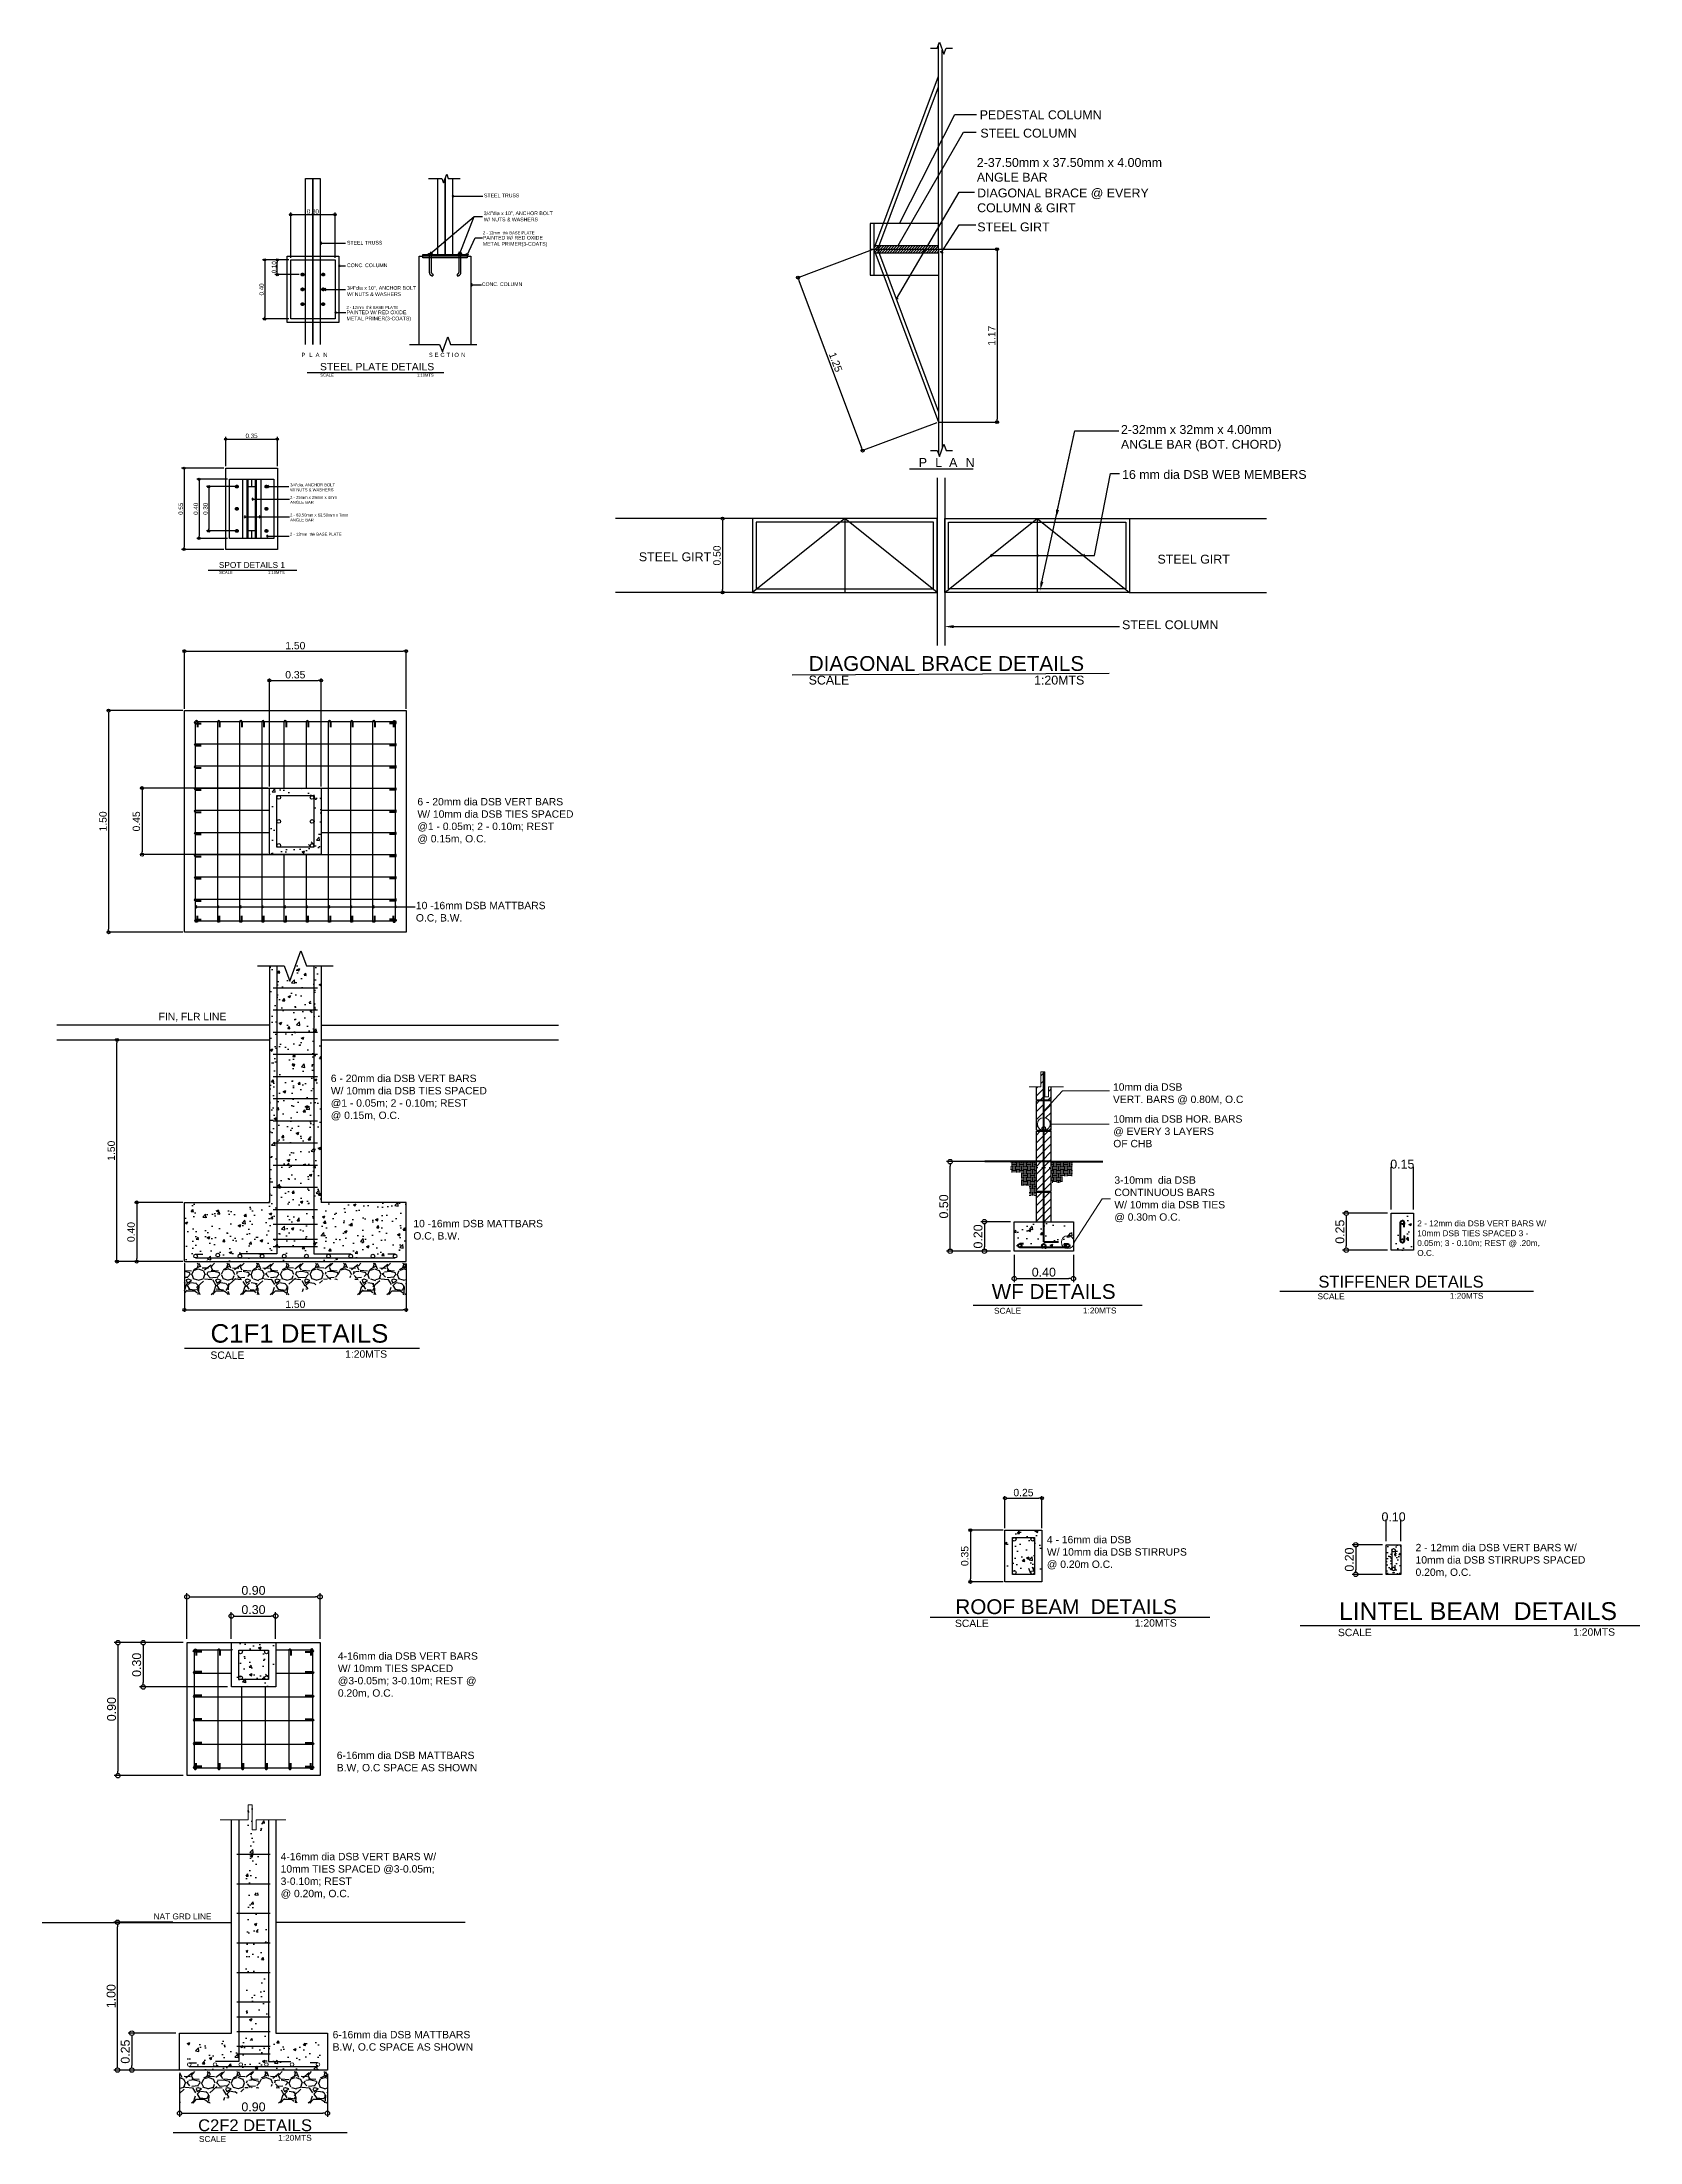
# Model space of a CAD drawing. Header units: inches. Extents: x -1369 to 1198, y -366 to 1398.
# Drawn here: x 24.41 to 35.22, y 86.97 to 101.18 of the extents above; entities that cross this region are included whole.
import ezdxf
from ezdxf import colors
from ezdxf.entities.mleader import LeaderData, LeaderLine
from ezdxf.math import Vec2, Vec3

# ---------------------------------------------------------------- set-up
doc = ezdxf.new("R2010")
doc.units = ezdxf.units.IN
doc.header["$MEASUREMENT"] = 0
doc.linetypes.add('HIDDEN', pattern=[0.375, 0.25, -0.125])
doc.layers.add('cent', color=3, linetype='Continuous')
doc.layers.add('dim', color=8, linetype='Continuous')
doc.styles.get("Standard").update_dxf_attribs({"font": 'arial.ttf'})
doc.dimstyles.new('10', dxfattribs={"dimtxt": 0.03, "dimasz": 0.015, "dimexe": 0.0155, "dimexo": 0.0125, "dimgap": 0.00625, "dimtad": 1, "dimzin": 0, "dimdsep": 46, "dimtxsty": 'Standard', "dimblk": 'DOTBLANK', "dimcen": 0.09, "dimclrd": 256, "dimclre": 256, "dimadec": 0, "dimazin": 0, "dimtfac": 1, "dimtix": 1, "dimtofl": 0, "dimtmove": 0, "dimatfit": 3, "dimfxl": 1, "dimtolj": 1, "dimtzin": 0, "dimlwd": -1, "dimlwe": -1, "dimarcsym": 0})
doc.dimstyles.new('20', dxfattribs={"dimtxt": 0.05, "dimasz": 0.02, "dimexe": 0.013, "dimexo": 0.0125, "dimgap": 0.0125, "dimtad": 1, "dimzin": 0, "dimdsep": 46, "dimtxsty": 'Standard', "dimblk": 'DOTBLANK', "dimcen": 0.09, "dimclrd": 256, "dimclre": 256, "dimadec": 0, "dimazin": 0, "dimtfac": 1, "dimtix": 1, "dimtofl": 0, "dimtmove": 0, "dimatfit": 3, "dimfxl": 1, "dimtolj": 1, "dimtzin": 0, "dimlwd": -1, "dimlwe": -1, "dimarcsym": 0})
doc.dimstyles.new('JT- 20', dxfattribs={"dimtxt": 0.06, "dimasz": 0.03, "dimexe": 0.025, "dimexo": 0.025, "dimgap": 0.0125, "dimtad": 1, "dimzin": 0, "dimdsep": 46, "dimtxsty": 'Standard', "dimblk": 'DOTBLANK', "dimcen": 0.1, "dimclrd": 8, "dimclre": 8, "dimclrt": 7, "dimadec": 0, "dimazin": 0, "dimtfac": 1, "dimtix": 1, "dimtofl": 0, "dimtmove": 0, "dimatfit": 3, "dimldrblk": 'CLOSEDBLANK', "dimfxl": 1, "dimtolj": 1, "dimtzin": 0, "dimlwd": -1, "dimlwe": -1, "dimarcsym": 0})
pattern_1 = [(50, (0, 0), (0.17931505, -0.01568803), [0.01875, -0.20625]), (355, (0, 0), (-0.03468783, 0.18804803), [0.015, -0.165]), (100.45144, (0.01494, -0.0013), (0.1446272, 0.17236), [0.01593505, -0.17528553]), (46.1842, (0, 0.05), (0.26681033, -0.0413798), [0.028125, -0.309375]), (96.63564, (0.02223, 0.04655), (0.2336655, 0.24352965), [0.0239026, -0.26292844]), (351.18416, (0, 0.05), (0.2336655, 0.24352965), [0.0225, -0.2475]), (21, (0.025, 0.0375), (0.14922676, -0.10065472), [0.01875, -0.20625]), (326, (0.025, 0.0375), (0.06082883, 0.1812875), [0.015, -0.165]), (71.45144, (0.03744, 0.02911), (0.2100556, 0.0806328), [0.01593505, -0.17528553]), (37.5, (0, 0), (0.003039964, 0.083223463), [0, -0.163, 0, -0.1675, 0, -0.165625]), (7.5, (0, 0), (0.065767384, 0.09860293), [0, -0.0955, 0, -0.15925, 0, -0.063125]), (327.5, (-0.05575, 0), (0.13345561, -0.00563872), [0, -0.0625, 0, -0.195, 0, -0.25875]), (317.5, (-0.08075, 0), (0.14579654, 0.02502625), [0, -0.08125, 0, -0.1295, 0, -0.18375])]
pattern_2 = [(45, (14.273112, 91.769683), (-0.026516504, 0.026516504), [])]

msp = doc.modelspace()

# ---------------------------------------------------------------- texts
at = {"attachment_point": 1}
for s, insert, char_height in [('\\A1;{\\H1x;PEDESTAL COLUMN}', (30.7532, 100.7168), 0.06), ('\\A1;STEEL COLUMN', (30.7576, 100.5926), 0.06), ('{\\C7;2-37.50mm x 37.50mm x 4.00mm \\PANGLE BAR }', (30.7335, 100.3939), 0.06), ('\\A1;DIAGONAL BRACE @ EVERY \\PCOLUMN & GIRT', (30.7358, 100.1877), 0.06), ('\\A1;STEEL GIRT', (30.737, 99.9578), 0.06), ('\\A1;SCALE', (26.2916, 98.9354), 0.02), ('\\A1;1:10MTS', (26.9458, 98.9354), 0.02), ('\\A1;16 mm dia DSB WEB MEMBERS', (31.7161, 98.2829), 0.06), ('\\A1;STEEL GIRT', (28.4471, 97.7262), 0.06), ('\\A1;STEEL GIRT', (31.9559, 97.7101), 0.06), ('\\A1;SCALE', (25.6076, 97.6), 0.02), ('\\A1;1:10MTS', (25.9379, 97.6), 0.02), ('\\A1;STEEL COLUMN', (31.7161, 97.2666), 0.06), ('\\A1;SCALE', (29.5958, 96.892), 0.06), ('\\A1;1:20MTS', (31.1207, 96.892), 0.06)]:
    msp.add_mtext(s, dxfattribs=dict(at, insert=insert, char_height=char_height))
at = {"color": 1, "attachment_point": 1}
for s, insert, char_height in [('\\A1;{\\C7;3/4"dia x 10", ANCHOR BOLT \\PW/ NUTS & WASHERS}', (27.3978, 100.0327), 0.025), ('\\A1;{\\C7;STEEL TRUSS}', (27.3996, 100.1533), 0.025), ('\\A1;{\\C7;2 - 12mm  thk BASE PLATE}', (27.3922, 99.8978), 0.02), ('\\A1;{\\C7;STEEL TRUSS}', (26.4725, 99.8338), 0.025), ('\\A1;{\\C7;PAINTED W/ RED OXIDE \\PMETAL PRIMER(3-COATS)}', (27.3922, 99.8672), 0.025), ('\\A1;{\\C7;CONC. COLUMN}', (26.4725, 99.6807), 0.025), ('\\A1;{\\C7;3/4"dia x 10", ANCHOR BOLT \\PW/ NUTS & WASHERS}', (26.4725, 99.5273), 0.025), ('\\A1;{\\C7;CONC. COLUMN}', (27.3849, 99.5533), 0.025), ('\\A1;{\\C7;2 - 12mm  thk BASE PLATE}', (26.4691, 99.393), 0.02), ('\\A1;{\\C7;PAINTED W/ RED OXIDE \\PMETAL PRIMER(3-COATS)}', (26.4691, 99.3625), 0.025), ('\\A1;{\\C7;3/4"dia, ANCHOR BOLT \\PW/ NUTS & WASHERS}', (26.0879, 98.1929), 0.02), ('\\A1;{\\C7;2 - 25mm x 25mm x 4mm \\PANGLE BAR}', (26.0879, 98.1081), 0.02), ('\\A1;{\\C7;2 - 63.50mm x 63.50mm x 7mm \\PANGLE BAR}', (26.0879, 97.9886), 0.02), ('\\A1;{\\C7;2 - 12mm  thk BASE PLATE}', (26.0867, 97.8587), 0.02)]:
    msp.add_mtext(s, dxfattribs=dict(at, insert=insert, char_height=char_height))
at = {"attachment_point": 1}
for s, width, insert, char_height in [('{\\T2;PLAN}', 0.179766, (26.1648, 99.0763), 0.028), ('{\\T1.5;SECTION}', 0.179766, (27.0263, 99.0763), 0.028), ('STEEL PLATE DETAILS', 0.993734, (26.2899, 99.0075), 0.05), ('{\\T2;PLAN}', 0.232909, (30.3409, 98.3645), 0.06), ('SPOT DETAILS 1', 0.685982, (25.6059, 97.6607), 0.04), ('DIAGONAL BRACE DETAILS', 1.967523, (29.5965, 97.0243), 0.1)]:
    msp.add_mtext_dynamic_manual_height_columns(s, width=width, gutter_width=1, heights=[0], dxfattribs=dict(at, insert=insert, char_height=char_height))
for s, insert, char_height, width in [('{\\C7;6 - 20mm dia DSB VERT BARS W/ 10mm dia DSB TIES SPACED @1 - 0.05m; 2 - 0.10m; REST \\P@ 0.15m, O.C.}', (26.9491, 96.0641), 0.05, 1.062568), ('{\\C7;10 -16mm DSB MATTBARS O.C, B.W.}', (26.9388, 95.362), 0.05, 0.917712), ('{\\C7;FIN, FLR LINE}', (25.1982, 94.6109), 0.05, 0.959725), ('{\\C7;6 - 20mm dia DSB VERT BARS W/ 10mm dia DSB TIES SPACED @1 - 0.05m; 2 - 0.10m; REST \\P@ 0.15m, O.C.}', (26.3632, 94.1926), 0.05, 1.062568), ('10mm dia DSB \\PVERT. BARS @ 0.80M, O.C', (31.6548, 94.1341), 0.05, 1.008656), ('10mm dia DSB HOR. BARS\\P@ EVERY 3 LAYERS \\POF CHB', (31.6568, 93.918), 0.05, 0.892457), ('3-10mm  dia DSB \\PCONTINUOUS BARS \\PW/ 10mm dia DSB TIES \\P@ 0.30m O.C.', (31.6641, 93.5045), 0.05, 1.033361), ('{\\C7;10 -16mm DSB MATTBARS O.C, B.W.}', (26.9215, 93.2102), 0.05, 0.917712), ('{\\C7;2 - 12mm dia DSB VERT BARS W/ 10mm DSB TIES SPACED 3 - 0.05m; 3 - 0.10m; REST @ .20m, O.C.}', (33.7131, 93.2065), 0.04, 0.934149), ('WF DETAILS', (30.8342, 92.7757), 0.1, 1.717966), ('STIFFENER DETAILS', (33.0445, 92.8322), 0.08, 1.31326), ('C1F1 DETAILS', (25.5493, 92.5045), 0.125, 1.540205), ('{\\C7;2 - 12mm dia DSB VERT BARS W/ 10mm dia DSB STIRRUPS SPACED 0.20m, O.C.}', (33.7017, 91.0182), 0.05, 1.280779), ('ROOF BEAM  DETAILS', (30.5886, 90.6431), 0.1, 1.835353), ('LINTEL BEAM  DETAILS', (33.1829, 90.6233), 0.12, 2.030415), ('{\\C7;4-16mm dia DSB VERT BARS W/ 10mm TIES SPACED @3-0.05m; 3-0.10m; REST @ 0.20m, O.C.}', (26.411, 90.2843), 0.05, 1.002576), ('{\\C7;6-16mm dia DSB MATTBARS B.W, O.C SPACE AS SHOWN}', (26.4035, 89.6125), 0.05, 1.002576), ('{\\C7;4-16mm dia DSB VERT BARS W/ 10mm TIES SPACED @3-0.05m; 3-0.10m; REST \\P@ 0.20m, O.C.}', (26.0237, 88.9277), 0.05, 1.147752), ('NAT GRD LINE', (25.1642, 88.5177), 0.04, 0.740333), ('{\\C7;6-16mm dia DSB MATTBARS B.W, O.C SPACE AS SHOWN}', (26.3754, 87.723), 0.05, 1.002576), ('C2F2 DETAILS', (25.4658, 87.1249), 0.08, 0.959814)]:
    msp.add_mtext(s, dxfattribs=dict(at, insert=insert, char_height=char_height, width=width))
at = {"color": 7, "insert": (33.0383, 92.7132), "char_height": 0.04, "attachment_point": 1}
msp.add_mtext('SCALE', dxfattribs=at)
at = {"color": 7, "attachment_point": 1}
for s, insert, char_height, width in [('1:20MTS', (33.9335, 92.7161), 0.04, 0.263977), ('SCALE', (30.8502, 92.6151), 0.04, 0.263977), ('1:20MTS', (31.4516, 92.617), 0.04, 0.263977), ('SCALE', (25.5488, 92.3198), 0.05, 0.530119), ('1:20MTS', (26.4602, 92.3275), 0.05, 0.263977), ('SCALE', (33.1767, 90.4439), 0.05, 0.263977), ('1:20MTS', (34.7678, 90.4467), 0.05, 0.263977), ('SCALE', (25.4715, 87.0121), 0.04, 0.530119), ('1:20MTS', (26.0072, 87.0198), 0.04, 0.263977)]:
    msp.add_mtext(s, dxfattribs=dict(at, insert=insert, char_height=char_height, width=width))
at = {"color": 1, "char_height": 0.05, "attachment_point": 1}
for s, insert, width in [('{\\C7;4 - 16mm dia DSB \\PW/ 10mm dia DSB STIRRUPS \\P@ 0.20m O.C.}', (31.2077, 91.0721), 0.986558), ('{\\C7;SCALE}', (30.5856, 90.5057), 0.740333), ('{\\C7;1:20MTS}', (31.8023, 90.5083), 0.740333)]:
    msp.add_mtext(s, dxfattribs=dict(at, insert=insert, width=width))

# ---------------------------------------------------------------- blocks, each defined once
blk = doc.blocks.new('_DotBlank')
at = {"color": 0, "linetype": 'ByBlock', "lineweight": -2}
blk.add_line((-0.5, 0), (-1, 0), dxfattribs=at)
blk.add_circle((0, 0), 0.5, dxfattribs=at)
blk = doc.blocks.new('*D59')
at = {"layer": 'Defpoints', "color": 0, "transparency": 16777216}
for p in [(26.29, 90.66), (25.39, 90.35), (26.29, 90.35)]:
    blk.add_point(p, dxfattribs=at)
at = {"layer": 'dim', "color": 8, "transparency": 16777216}
for p, q in [((25.39, 90.375), (25.39, 90.685)), ((25.42, 90.66), (26.26, 90.66)), ((26.29, 90.375), (26.29, 90.685))]:
    blk.add_line(p, q, dxfattribs=at)
at = {"layer": 'dim', "color": 8, "transparency": 16777216, "xscale": 0.03, "yscale": 0.03, "zscale": 0.03, "rotation": 180}
blk.add_blockref('_DotBlank', (25.39, 90.66), dxfattribs=at)
at = {"layer": 'dim', "color": 8, "transparency": 16777216, "xscale": 0.03, "yscale": 0.03, "zscale": 0.03}
blk.add_blockref('_DotBlank', (26.29, 90.66), dxfattribs=at)
at = {"layer": 'dim', "color": 7, "transparency": 16777216, "insert": (25.84, 90.703), "char_height": 0.06, "attachment_point": 5}
blk.add_mtext('\\A1;0.90', dxfattribs=at)
blk = doc.blocks.new('_ClosedBlank')
at = {"color": 0, "linetype": 'ByBlock', "lineweight": -2}
for p, q in [((-1, 0.17), (0, 0)), ((-1, 0.17), (-1, -0.17)), ((0, 0), (-1, -0.17))]:
    blk.add_line(p, q, dxfattribs=at)
blk = doc.blocks.new('*D60')
at = {"layer": 'Defpoints', "color": 0, "transparency": 16777216}
for p in [(25.39, 90.35), (24.923, 89.45), (25.39, 89.45)]:
    blk.add_point(p, dxfattribs=at)
at = {"layer": 'dim', "color": 8, "transparency": 16777216}
for p, q in [((25.365, 90.35), (24.898, 90.35)), ((24.923, 90.32), (24.923, 89.48)), ((25.365, 89.45), (24.898, 89.45))]:
    blk.add_line(p, q, dxfattribs=at)
at = {"layer": 'dim', "color": 8, "transparency": 16777216, "xscale": 0.03, "yscale": 0.03, "zscale": 0.03}
for p, rotation in [((24.923, 90.35), 90), ((24.923, 89.45), 270)]:
    blk.add_blockref('_DotBlank', p, dxfattribs=dict(at, rotation=rotation))
at = {"layer": 'dim', "color": 7, "transparency": 16777216, "insert": (24.88, 89.9), "char_height": 0.06, "attachment_point": 5, "rotation": 90}
blk.add_mtext('\\A1;0.90', dxfattribs=at)
blk = doc.blocks.new('*D55')
at = {"layer": 'Defpoints', "color": 0, "transparency": 16777216}
for p in [(25.99, 90.53), (25.69, 90.35), (25.99, 90.35)]:
    blk.add_point(p, dxfattribs=at)
at = {"layer": 'dim', "color": 8, "transparency": 16777216}
for p, q in [((25.69, 90.375), (25.69, 90.555)), ((25.72, 90.53), (25.96, 90.53)), ((25.99, 90.375), (25.99, 90.555))]:
    blk.add_line(p, q, dxfattribs=at)
at = {"layer": 'dim', "color": 8, "transparency": 16777216, "xscale": 0.03, "yscale": 0.03, "zscale": 0.03, "rotation": 180}
blk.add_blockref('_DotBlank', (25.69, 90.53), dxfattribs=at)
at = {"layer": 'dim', "color": 8, "transparency": 16777216, "xscale": 0.03, "yscale": 0.03, "zscale": 0.03}
blk.add_blockref('_DotBlank', (25.99, 90.53), dxfattribs=at)
at = {"layer": 'dim', "color": 7, "transparency": 16777216, "insert": (25.84, 90.573), "char_height": 0.06, "attachment_point": 5}
blk.add_mtext('\\A1;0.30', dxfattribs=at)
blk = doc.blocks.new('*D56')
at = {"layer": 'Defpoints', "color": 0, "transparency": 16777216}
for p in [(25.39, 90.35), (25.094, 90.05), (25.689, 90.05)]:
    blk.add_point(p, dxfattribs=at)
at = {"layer": 'dim', "color": 8, "transparency": 16777216}
for p, q in [((25.365, 90.35), (25.069, 90.35)), ((25.094, 90.32), (25.094, 90.08)), ((25.664, 90.05), (25.069, 90.05))]:
    blk.add_line(p, q, dxfattribs=at)
at = {"layer": 'dim', "color": 8, "transparency": 16777216, "xscale": 0.03, "yscale": 0.03, "zscale": 0.03}
for p, rotation in [((25.094, 90.35), 90), ((25.094, 90.05), 270)]:
    blk.add_blockref('_DotBlank', p, dxfattribs=dict(at, rotation=rotation))
at = {"layer": 'dim', "color": 7, "transparency": 16777216, "insert": (25.05, 90.2), "char_height": 0.06, "attachment_point": 5, "rotation": 90}
blk.add_mtext('\\A1;0.30', dxfattribs=at)
blk = doc.blocks.new('*D57')
at = {"layer": 'Defpoints', "color": 0, "transparency": 16777216}
for p in [(24.92, 88.458), (25.319, 88.458), (25.39, 87.458)]:
    blk.add_point(p, dxfattribs=at)
at = {"layer": 'dim', "color": 8, "transparency": 16777216}
for p, q in [((25.294, 88.458), (24.895, 88.458)), ((24.92, 87.488), (24.92, 88.428)), ((25.365, 87.458), (24.895, 87.458))]:
    blk.add_line(p, q, dxfattribs=at)
at = {"layer": 'dim', "color": 8, "transparency": 16777216, "xscale": 0.03, "yscale": 0.03, "zscale": 0.03}
for p, rotation in [((24.92, 88.458), 90), ((24.92, 87.458), 270)]:
    blk.add_blockref('_DotBlank', p, dxfattribs=dict(at, rotation=rotation))
at = {"layer": 'dim', "color": 7, "transparency": 16777216, "insert": (24.877, 87.958), "char_height": 0.06, "attachment_point": 5, "rotation": 90}
blk.add_mtext('\\A1;1.00', dxfattribs=at)
blk = doc.blocks.new('*D58')
at = {"layer": 'Defpoints', "color": 0, "transparency": 16777216}
for p in [(25.34, 87.458), (26.34, 87.458), (26.34, 87.166)]:
    blk.add_point(p, dxfattribs=at)
at = {"layer": 'dim', "color": 8, "transparency": 16777216}
for p, q in [((25.34, 87.433), (25.34, 87.141)), ((26.34, 87.433), (26.34, 87.141)), ((25.37, 87.166), (26.31, 87.166))]:
    blk.add_line(p, q, dxfattribs=at)
at = {"layer": 'dim', "color": 8, "transparency": 16777216, "xscale": 0.03, "yscale": 0.03, "zscale": 0.03, "rotation": 180}
blk.add_blockref('_DotBlank', (25.34, 87.166), dxfattribs=at)
at = {"layer": 'dim', "color": 8, "transparency": 16777216, "xscale": 0.03, "yscale": 0.03, "zscale": 0.03}
blk.add_blockref('_DotBlank', (26.34, 87.166), dxfattribs=at)
at = {"layer": 'dim', "color": 7, "transparency": 16777216, "insert": (25.84, 87.209), "char_height": 0.06, "attachment_point": 5}
blk.add_mtext('\\A1;0.90', dxfattribs=at)
blk = doc.blocks.new('*D61')
at = {"layer": 'Defpoints', "color": 0, "transparency": 16777216}
for p in [(25.34, 87.708), (25.017, 87.458), (25.34, 87.458)]:
    blk.add_point(p, dxfattribs=at)
at = {"layer": 'dim', "color": 8, "transparency": 16777216}
for p, q in [((25.315, 87.708), (24.992, 87.708)), ((25.017, 87.678), (25.017, 87.488)), ((25.315, 87.458), (24.992, 87.458))]:
    blk.add_line(p, q, dxfattribs=at)
at = {"layer": 'dim', "color": 8, "transparency": 16777216, "xscale": 0.03, "yscale": 0.03, "zscale": 0.03}
for p, rotation in [((25.017, 87.708), 90), ((25.017, 87.458), 270)]:
    blk.add_blockref('_DotBlank', p, dxfattribs=dict(at, rotation=rotation))
at = {"layer": 'dim', "color": 7, "transparency": 16777216, "insert": (24.973, 87.583), "char_height": 0.06, "attachment_point": 5, "rotation": 90}
blk.add_mtext('\\A1;0.25', dxfattribs=at)
blk = doc.blocks.new('HK')
at = {"color": 7, "lineweight": 50}
blk.add_line((56.577, 46.878), (56.527, 46.878), dxfattribs=at)
blk.add_arc((56.528, 46.872), 0.00641, 102.8678, 257.1322, dxfattribs=at)
blk = doc.blocks.new('HK1')
at = {"color": 7, "lineweight": 50}
blk.add_line((56.539, 46.866), (56.539, 46.903), dxfattribs=at)
blk.add_arc((56.533, 46.867), 0.00641, 192.8678, 347.1322, dxfattribs=at)
blk = doc.blocks.new('*D426')
at = {"layer": 'Defpoints', "color": 0, "transparency": 16777216}
for p in [(25.652, 98.296), (25.37, 97.746), (25.652, 97.746)]:
    blk.add_point(p, dxfattribs=at)
at = {"layer": 'dim', "transparency": 16777216}
for p, q in [((25.64, 98.296), (25.354, 98.296)), ((25.37, 98.281), (25.37, 97.761)), ((25.64, 97.746), (25.354, 97.746))]:
    blk.add_line(p, q, dxfattribs=at)
at = {"layer": 'dim', "transparency": 16777216, "xscale": 0.015, "yscale": 0.015, "zscale": 0.015}
for p, rotation in [((25.37, 98.296), 90), ((25.37, 97.746), 270)]:
    blk.add_blockref('_DotBlank', p, dxfattribs=dict(at, rotation=rotation))
at = {"layer": 'dim', "color": 0, "transparency": 16777216, "insert": (25.348, 98.021), "char_height": 0.03, "attachment_point": 5, "rotation": 90}
blk.add_mtext('\\A1;0.55', dxfattribs=at)
blk = doc.blocks.new('*D427')
at = {"layer": 'Defpoints', "color": 0, "transparency": 16777216}
for p in [(25.677, 98.221), (25.472, 97.821), (25.677, 97.821)]:
    blk.add_point(p, dxfattribs=at)
at = {"layer": 'dim', "transparency": 16777216}
for p, q in [((25.665, 98.221), (25.456, 98.221)), ((25.472, 98.206), (25.472, 97.836)), ((25.665, 97.821), (25.456, 97.821))]:
    blk.add_line(p, q, dxfattribs=at)
at = {"layer": 'dim', "transparency": 16777216, "xscale": 0.015, "yscale": 0.015, "zscale": 0.015}
for p, rotation in [((25.472, 98.221), 90), ((25.472, 97.821), 270)]:
    blk.add_blockref('_DotBlank', p, dxfattribs=dict(at, rotation=rotation))
at = {"layer": 'dim', "color": 0, "transparency": 16777216, "insert": (25.45, 98.021), "char_height": 0.03, "attachment_point": 5, "rotation": 90}
blk.add_mtext('\\A1;0.40', dxfattribs=at)
blk = doc.blocks.new('*D425')
at = {"layer": 'Defpoints', "color": 0, "transparency": 16777216}
for p in [(25.727, 98.171), (25.537, 97.871), (25.727, 97.871)]:
    blk.add_point(p, dxfattribs=at)
at = {"layer": 'dim', "transparency": 16777216}
for p, q in [((25.715, 98.171), (25.522, 98.171)), ((25.537, 98.156), (25.537, 97.886)), ((25.715, 97.871), (25.522, 97.871))]:
    blk.add_line(p, q, dxfattribs=at)
at = {"layer": 'dim', "transparency": 16777216, "xscale": 0.015, "yscale": 0.015, "zscale": 0.015}
for p, rotation in [((25.537, 98.171), 90), ((25.537, 97.871), 270)]:
    blk.add_blockref('_DotBlank', p, dxfattribs=dict(at, rotation=rotation))
at = {"layer": 'dim', "color": 0, "transparency": 16777216, "insert": (25.515, 98.021), "char_height": 0.03, "attachment_point": 5, "rotation": 90}
blk.add_mtext('\\A1;0.30', dxfattribs=at)
blk = doc.blocks.new('*D428')
at = {"layer": 'Defpoints', "color": 0, "transparency": 16777216}
for p in [(26.002, 98.492), (25.652, 98.296), (26.002, 98.296)]:
    blk.add_point(p, dxfattribs=at)
at = {"layer": 'dim', "transparency": 16777216}
for p, q in [((25.652, 98.309), (25.652, 98.508)), ((25.667, 98.492), (25.987, 98.492)), ((26.002, 98.309), (26.002, 98.508))]:
    blk.add_line(p, q, dxfattribs=at)
at = {"layer": 'dim', "transparency": 16777216, "xscale": 0.015, "yscale": 0.015, "zscale": 0.015, "rotation": 180}
blk.add_blockref('_DotBlank', (25.652, 98.492), dxfattribs=at)
at = {"layer": 'dim', "transparency": 16777216, "xscale": 0.015, "yscale": 0.015, "zscale": 0.015}
blk.add_blockref('_DotBlank', (26.002, 98.492), dxfattribs=at)
at = {"layer": 'dim', "color": 0, "transparency": 16777216, "insert": (25.827, 98.514), "char_height": 0.03, "attachment_point": 5}
blk.add_mtext('\\A1;0.35', dxfattribs=at)
blk = doc.blocks.new('H')
at = {"lineweight": 50}
blk.add_line((15.129, 122.952), (15.129, 122.915), dxfattribs=at)
blk.add_arc((15.123, 122.951), 0.00641, 12.8678, 167.1322, dxfattribs=at)
blk = doc.blocks.new('*D471')
at = {"layer": 'Defpoints', "color": 0, "transparency": 16777216}
for p in [(26.873, 97.057), (25.373, 96.656), (26.873, 96.656)]:
    blk.add_point(p, dxfattribs=at)
at = {"layer": 'dim', "transparency": 16777216}
for p, q in [((25.373, 96.668), (25.373, 97.07)), ((25.393, 97.057), (26.853, 97.057)), ((26.873, 96.668), (26.873, 97.07))]:
    blk.add_line(p, q, dxfattribs=at)
at = {"layer": 'dim', "transparency": 16777216, "xscale": 0.02, "yscale": 0.02, "zscale": 0.02, "rotation": 180}
blk.add_blockref('_DotBlank', (25.373, 97.057), dxfattribs=at)
at = {"layer": 'dim', "transparency": 16777216, "xscale": 0.02, "yscale": 0.02, "zscale": 0.02}
blk.add_blockref('_DotBlank', (26.873, 97.057), dxfattribs=at)
at = {"layer": 'dim', "color": 0, "transparency": 16777216, "insert": (26.123, 97.095), "char_height": 0.05, "attachment_point": 5}
blk.add_mtext('\\A1;1.50', dxfattribs=at)
blk = doc.blocks.new('*D472')
at = {"layer": 'Defpoints', "color": 0, "transparency": 16777216}
for p in [(25.373, 96.656), (24.86, 95.156), (25.373, 95.156)]:
    blk.add_point(p, dxfattribs=at)
at = {"layer": 'dim', "transparency": 16777216}
for p, q in [((25.361, 96.656), (24.847, 96.656)), ((24.86, 96.636), (24.86, 95.176)), ((25.361, 95.156), (24.847, 95.156))]:
    blk.add_line(p, q, dxfattribs=at)
at = {"layer": 'dim', "transparency": 16777216, "xscale": 0.02, "yscale": 0.02, "zscale": 0.02}
for p, rotation in [((24.86, 96.656), 90), ((24.86, 95.156), 270)]:
    blk.add_blockref('_DotBlank', p, dxfattribs=dict(at, rotation=rotation))
at = {"layer": 'dim', "color": 0, "transparency": 16777216, "insert": (24.822, 95.906), "char_height": 0.05, "attachment_point": 5, "rotation": 90}
blk.add_mtext('\\A1;1.50', dxfattribs=at)
blk = doc.blocks.new('*D473')
at = {"layer": 'Defpoints', "color": 0, "transparency": 16777216}
for p in [(26.298, 96.86), (25.948, 96.131), (26.298, 96.131)]:
    blk.add_point(p, dxfattribs=at)
at = {"layer": 'dim', "transparency": 16777216}
for p, q in [((25.948, 96.143), (25.948, 96.873)), ((25.968, 96.86), (26.278, 96.86)), ((26.298, 96.143), (26.298, 96.873))]:
    blk.add_line(p, q, dxfattribs=at)
at = {"layer": 'dim', "transparency": 16777216, "xscale": 0.02, "yscale": 0.02, "zscale": 0.02, "rotation": 180}
blk.add_blockref('_DotBlank', (25.948, 96.86), dxfattribs=at)
at = {"layer": 'dim', "transparency": 16777216, "xscale": 0.02, "yscale": 0.02, "zscale": 0.02}
blk.add_blockref('_DotBlank', (26.298, 96.86), dxfattribs=at)
at = {"layer": 'dim', "color": 0, "transparency": 16777216, "insert": (26.123, 96.898), "char_height": 0.05, "attachment_point": 5}
blk.add_mtext('\\A1;0.35', dxfattribs=at)
blk = doc.blocks.new('*D474')
at = {"layer": 'Defpoints', "color": 0, "transparency": 16777216}
for p in [(25.948, 96.131), (25.086, 95.681), (25.948, 95.681)]:
    blk.add_point(p, dxfattribs=at)
at = {"layer": 'dim', "transparency": 16777216}
for p, q in [((25.936, 96.131), (25.073, 96.131)), ((25.086, 96.111), (25.086, 95.701)), ((25.936, 95.681), (25.073, 95.681))]:
    blk.add_line(p, q, dxfattribs=at)
at = {"layer": 'dim', "transparency": 16777216, "xscale": 0.02, "yscale": 0.02, "zscale": 0.02}
for p, rotation in [((25.086, 96.131), 90), ((25.086, 95.681), 270)]:
    blk.add_blockref('_DotBlank', p, dxfattribs=dict(at, rotation=rotation))
at = {"layer": 'dim', "color": 0, "transparency": 16777216, "insert": (25.048, 95.906), "char_height": 0.05, "attachment_point": 5, "rotation": 90}
blk.add_mtext('\\A1;0.45', dxfattribs=at)
blk = doc.blocks.new('*D475')
at = {"layer": 'Defpoints', "color": 0, "transparency": 16777216}
for p in [(25.373, 93.328), (25.05, 92.928), (25.373, 92.928)]:
    blk.add_point(p, dxfattribs=at)
at = {"layer": 'dim', "transparency": 16777216}
for p, q in [((25.361, 93.328), (25.037, 93.328)), ((25.05, 93.308), (25.05, 92.948)), ((25.361, 92.928), (25.037, 92.928))]:
    blk.add_line(p, q, dxfattribs=at)
at = {"layer": 'dim', "transparency": 16777216, "xscale": 0.02, "yscale": 0.02, "zscale": 0.02}
for p, rotation in [((25.05, 93.328), 90), ((25.05, 92.928), 270)]:
    blk.add_blockref('_DotBlank', p, dxfattribs=dict(at, rotation=rotation))
at = {"layer": 'dim', "color": 0, "transparency": 16777216, "insert": (25.012, 93.128), "char_height": 0.05, "attachment_point": 5, "rotation": 90}
blk.add_mtext('\\A1;0.40', dxfattribs=at)
blk = doc.blocks.new('*D470')
at = {"layer": 'Defpoints', "color": 0, "transparency": 16777216}
for p in [(24.916, 94.428), (24.916, 94.428), (25.373, 92.928)]:
    blk.add_point(p, dxfattribs=at)
at = {"layer": 'dim', "transparency": 16777216}
for p, q in [((24.904, 94.428), (24.903, 94.428)), ((24.916, 92.948), (24.916, 94.408)), ((25.361, 92.928), (24.903, 92.928))]:
    blk.add_line(p, q, dxfattribs=at)
at = {"layer": 'dim', "transparency": 16777216, "xscale": 0.02, "yscale": 0.02, "zscale": 0.02}
for p, rotation in [((24.916, 94.428), 90), ((24.916, 92.928), 270)]:
    blk.add_blockref('_DotBlank', p, dxfattribs=dict(at, rotation=rotation))
at = {"layer": 'dim', "color": 0, "transparency": 16777216, "insert": (24.878, 93.678), "char_height": 0.05, "attachment_point": 5, "rotation": 90}
blk.add_mtext('\\A1;1.50', dxfattribs=at)
blk = doc.blocks.new('*D476')
at = {"layer": 'Defpoints', "color": 0, "transparency": 16777216}
for p in [(26.092, 99.705), (25.916, 99.305), (26.092, 99.305)]:
    blk.add_point(p, dxfattribs=at)
at = {"layer": 'dim', "transparency": 16777216}
for p, q in [((26.079, 99.705), (25.901, 99.705)), ((25.916, 99.69), (25.916, 99.32)), ((26.079, 99.305), (25.901, 99.305))]:
    blk.add_line(p, q, dxfattribs=at)
at = {"layer": 'dim', "transparency": 16777216, "xscale": 0.015, "yscale": 0.015, "zscale": 0.015}
for p, rotation in [((25.916, 99.705), 90), ((25.916, 99.305), 270)]:
    blk.add_blockref('_DotBlank', p, dxfattribs=dict(at, rotation=rotation))
at = {"layer": 'dim', "color": 0, "transparency": 16777216, "insert": (25.895, 99.505), "char_height": 0.03, "attachment_point": 5, "rotation": 90}
blk.add_mtext('\\A1;0.40', dxfattribs=at)
blk = doc.blocks.new('*D477')
at = {"layer": 'Defpoints', "color": 0, "transparency": 16777216}
for p in [(26.392, 100.011), (26.092, 99.705), (26.392, 99.705)]:
    blk.add_point(p, dxfattribs=at)
at = {"layer": 'dim', "transparency": 16777216}
for p, q in [((26.092, 99.718), (26.092, 100.026)), ((26.392, 99.718), (26.392, 100.026)), ((26.107, 100.011), (26.377, 100.011))]:
    blk.add_line(p, q, dxfattribs=at)
at = {"layer": 'dim', "transparency": 16777216, "xscale": 0.015, "yscale": 0.015, "zscale": 0.015, "rotation": 180}
blk.add_blockref('_DotBlank', (26.092, 100.011), dxfattribs=at)
at = {"layer": 'dim', "transparency": 16777216, "xscale": 0.015, "yscale": 0.015, "zscale": 0.015}
blk.add_blockref('_DotBlank', (26.392, 100.011), dxfattribs=at)
at = {"layer": 'dim', "color": 0, "transparency": 16777216, "insert": (26.242, 100.032), "char_height": 0.03, "attachment_point": 5}
blk.add_mtext('\\A1;0.30', dxfattribs=at)
blk = doc.blocks.new('*D478')
at = {"layer": 'Defpoints', "color": 0, "transparency": 16777216}
for p in [(26.001, 99.705), (26.092, 99.705), (26.162, 99.605)]:
    blk.add_point(p, dxfattribs=at)
at = {"layer": 'dim', "transparency": 16777216}
for p, q in [((26.079, 99.705), (25.985, 99.705)), ((26.15, 99.605), (25.985, 99.605)), ((26.001, 99.62), (26.001, 99.69))]:
    blk.add_line(p, q, dxfattribs=at)
at = {"layer": 'dim', "transparency": 16777216, "xscale": 0.015, "yscale": 0.015, "zscale": 0.015}
for p, rotation in [((26.001, 99.705), 90), ((26.001, 99.605), 270)]:
    blk.add_blockref('_DotBlank', p, dxfattribs=dict(at, rotation=rotation))
at = {"layer": 'dim', "color": 0, "transparency": 16777216, "insert": (25.979, 99.655), "char_height": 0.03, "attachment_point": 5, "rotation": 90}
blk.add_mtext('\\A1;0.10', dxfattribs=at)
blk = doc.blocks.new('*D479')
at = {"layer": 'Defpoints', "color": 0, "transparency": 16777216}
for p in [(25.373, 92.928), (26.873, 92.928), (26.873, 92.601)]:
    blk.add_point(p, dxfattribs=at)
at = {"layer": 'dim', "transparency": 16777216}
for p, q in [((25.373, 92.915), (25.373, 92.588)), ((26.873, 92.915), (26.873, 92.588)), ((25.393, 92.601), (26.853, 92.601))]:
    blk.add_line(p, q, dxfattribs=at)
at = {"layer": 'dim', "transparency": 16777216, "xscale": 0.02, "yscale": 0.02, "zscale": 0.02, "rotation": 180}
blk.add_blockref('_DotBlank', (25.373, 92.601), dxfattribs=at)
at = {"layer": 'dim', "transparency": 16777216, "xscale": 0.02, "yscale": 0.02, "zscale": 0.02}
blk.add_blockref('_DotBlank', (26.873, 92.601), dxfattribs=at)
at = {"layer": 'dim', "color": 0, "transparency": 16777216, "insert": (26.123, 92.639), "char_height": 0.05, "attachment_point": 5}
blk.add_mtext('\\A1;1.50', dxfattribs=at)
blk = doc.blocks.new('*D8')
at = {"layer": 'Defpoints', "color": 0, "transparency": 16777216}
for p in [(30.553, 93.604), (30.962, 93.604), (30.987, 92.998)]:
    blk.add_point(p, dxfattribs=at)
at = {"layer": 'dim', "color": 8, "transparency": 16777216}
for p, q in [((30.937, 93.604), (30.528, 93.604)), ((30.553, 93.028), (30.553, 93.574)), ((30.962, 92.998), (30.528, 92.998))]:
    blk.add_line(p, q, dxfattribs=at)
at = {"layer": 'dim', "color": 8, "transparency": 16777216, "xscale": 0.03, "yscale": 0.03, "zscale": 0.03}
for p, rotation in [((30.553, 93.604), 90), ((30.553, 92.998), 270)]:
    blk.add_blockref('_DotBlank', p, dxfattribs=dict(at, rotation=rotation))
at = {"layer": 'dim', "color": 7, "transparency": 16777216, "insert": (30.51, 93.301), "char_height": 0.06, "attachment_point": 5, "rotation": 90}
blk.add_mtext('\\A1;0.50', dxfattribs=at)
blk = doc.blocks.new('*D9')
at = {"layer": 'Defpoints', "color": 0, "transparency": 16777216}
for p in [(30.987, 92.998), (31.387, 92.998), (31.387, 92.813)]:
    blk.add_point(p, dxfattribs=at)
at = {"layer": 'dim', "color": 8, "transparency": 16777216}
for p, q in [((30.987, 92.973), (30.987, 92.788)), ((31.387, 92.973), (31.387, 92.788)), ((31.017, 92.813), (31.357, 92.813))]:
    blk.add_line(p, q, dxfattribs=at)
at = {"layer": 'dim', "color": 8, "transparency": 16777216, "xscale": 0.03, "yscale": 0.03, "zscale": 0.03, "rotation": 180}
blk.add_blockref('_DotBlank', (30.987, 92.813), dxfattribs=at)
at = {"layer": 'dim', "color": 8, "transparency": 16777216, "xscale": 0.03, "yscale": 0.03, "zscale": 0.03}
blk.add_blockref('_DotBlank', (31.387, 92.813), dxfattribs=at)
at = {"layer": 'dim', "color": 7, "transparency": 16777216, "insert": (31.187, 92.856), "char_height": 0.06, "attachment_point": 5}
blk.add_mtext('\\A1;0.40', dxfattribs=at)
blk = doc.blocks.new('*D10')
at = {"layer": 'Defpoints', "color": 0, "transparency": 16777216}
for p in [(30.987, 93.198), (30.785, 92.998), (30.987, 92.998)]:
    blk.add_point(p, dxfattribs=at)
at = {"layer": 'dim', "color": 8, "transparency": 16777216}
for p, q in [((30.962, 93.198), (30.76, 93.198)), ((30.785, 93.168), (30.785, 93.028)), ((30.962, 92.998), (30.76, 92.998))]:
    blk.add_line(p, q, dxfattribs=at)
at = {"layer": 'dim', "color": 8, "transparency": 16777216, "xscale": 0.03, "yscale": 0.03, "zscale": 0.03}
for p, rotation in [((30.785, 93.198), 90), ((30.785, 92.998), 270)]:
    blk.add_blockref('_DotBlank', p, dxfattribs=dict(at, rotation=rotation))
at = {"layer": 'dim', "color": 7, "transparency": 16777216, "insert": (30.742, 93.098), "char_height": 0.06, "attachment_point": 5, "rotation": 90}
blk.add_mtext('\\A1;0.20', dxfattribs=at)
blk = doc.blocks.new('*D40')
at = {"layer": 'Defpoints', "color": 0, "transparency": 16777216}
for p in [(30.037, 99.777), (30.475, 98.607), (29.961, 98.415)]:
    blk.add_point(p, dxfattribs=at)
at = {"layer": 'dim', "transparency": 16777216}
for p, q in [((30.026, 99.772), (29.511, 99.58)), ((29.53, 99.566), (29.954, 98.433)), ((30.463, 98.602), (29.949, 98.41))]:
    blk.add_line(p, q, dxfattribs=at)
at = {"layer": 'dim', "transparency": 16777216, "xscale": 0.02, "yscale": 0.02, "zscale": 0.02}
for p, rotation in [((29.523, 99.585), 110.5023598012225), ((29.961, 98.415), 290.5023598012225)]:
    blk.add_blockref('_DotBlank', p, dxfattribs=dict(at, rotation=rotation))
at = {"layer": 'dim', "color": 0, "transparency": 16777216, "insert": (29.778, 99.013), "char_height": 0.05, "attachment_point": 5, "rotation": 290.5024}
blk.add_mtext('\\A1;1.25', dxfattribs=at)
blk = doc.blocks.new('*D41')
at = {"layer": 'Defpoints', "color": 0, "transparency": 16777216}
for p in [(30.462, 99.777), (30.462, 98.607), (30.871, 98.607)]:
    blk.add_point(p, dxfattribs=at)
at = {"layer": 'dim', "transparency": 16777216}
for p, q in [((30.475, 99.777), (30.884, 99.777)), ((30.871, 99.757), (30.871, 98.627)), ((30.475, 98.607), (30.884, 98.607))]:
    blk.add_line(p, q, dxfattribs=at)
at = {"layer": 'dim', "transparency": 16777216, "xscale": 0.02, "yscale": 0.02, "zscale": 0.02}
for p, rotation in [((30.871, 99.777), 90), ((30.871, 98.607), 270)]:
    blk.add_blockref('_DotBlank', p, dxfattribs=dict(at, rotation=rotation))
at = {"layer": 'dim', "color": 0, "transparency": 16777216, "insert": (30.834, 99.192), "char_height": 0.05, "attachment_point": 5, "rotation": 90}
blk.add_mtext('\\A1;1.17', dxfattribs=at)
blk = doc.blocks.new('*D42')
at = {"layer": 'Defpoints', "color": 0, "transparency": 16777216}
for p in [(29.216, 97.955), (29.014, 97.455), (29.216, 97.455)]:
    blk.add_point(p, dxfattribs=at)
at = {"layer": 'dim', "transparency": 16777216}
for p, q in [((29.204, 97.955), (29.001, 97.955)), ((29.014, 97.935), (29.014, 97.475)), ((29.204, 97.455), (29.001, 97.455))]:
    blk.add_line(p, q, dxfattribs=at)
at = {"layer": 'dim', "transparency": 16777216, "xscale": 0.02, "yscale": 0.02, "zscale": 0.02}
for p, rotation in [((29.014, 97.955), 90), ((29.014, 97.455), 270)]:
    blk.add_blockref('_DotBlank', p, dxfattribs=dict(at, rotation=rotation))
at = {"layer": 'dim', "color": 0, "transparency": 16777216, "insert": (28.976, 97.705), "char_height": 0.05, "attachment_point": 5, "rotation": 90}
blk.add_mtext('\\A1;0.50', dxfattribs=at)
blk = doc.blocks.new('*D65')
at = {"layer": 'Defpoints', "color": 0, "transparency": 16777216}
for p in [(33.687, 93.544), (33.537, 93.255), (33.687, 93.255)]:
    blk.add_point(p, dxfattribs=at)
at = {"layer": 'dim', "color": 8, "transparency": 16777216}
for p, q in [((33.537, 93.28), (33.537, 93.569)), ((33.687, 93.28), (33.687, 93.569))]:
    blk.add_line(p, q, dxfattribs=at)
at = {"layer": 'dim', "color": 7, "transparency": 16777216, "insert": (33.612, 93.587), "char_height": 0.06, "attachment_point": 5}
blk.add_mtext('\\A1;0.15', dxfattribs=at)
blk = doc.blocks.new('*D66')
at = {"layer": 'Defpoints', "color": 0, "transparency": 16777216}
for p in [(33.537, 93.255), (33.233, 93.005), (33.537, 93.005)]:
    blk.add_point(p, dxfattribs=at)
at = {"layer": 'dim', "color": 8, "transparency": 16777216}
for p, q in [((33.512, 93.255), (33.208, 93.255)), ((33.233, 93.225), (33.233, 93.035)), ((33.512, 93.005), (33.208, 93.005))]:
    blk.add_line(p, q, dxfattribs=at)
at = {"layer": 'dim', "color": 8, "transparency": 16777216, "xscale": 0.03, "yscale": 0.03, "zscale": 0.03}
for p, rotation in [((33.233, 93.255), 90), ((33.233, 93.005), 270)]:
    blk.add_blockref('_DotBlank', p, dxfattribs=dict(at, rotation=rotation))
at = {"layer": 'dim', "color": 7, "transparency": 16777216, "insert": (33.19, 93.13), "char_height": 0.06, "attachment_point": 5, "rotation": 90}
blk.add_mtext('\\A1;0.25', dxfattribs=at)
blk = doc.blocks.new('*D67')
at = {"layer": 'Defpoints', "color": 0, "transparency": 16777216}
for p in [(33.503, 91.012), (33.297, 90.812), (33.503, 90.812)]:
    blk.add_point(p, dxfattribs=at)
at = {"layer": 'dim', "color": 8, "transparency": 16777216}
for p, q in [((33.478, 91.012), (33.272, 91.012)), ((33.297, 90.982), (33.297, 90.842)), ((33.478, 90.812), (33.272, 90.812))]:
    blk.add_line(p, q, dxfattribs=at)
at = {"layer": 'dim', "color": 8, "transparency": 16777216, "xscale": 0.03, "yscale": 0.03, "zscale": 0.03}
for p, rotation in [((33.297, 91.012), 90), ((33.297, 90.812), 270)]:
    blk.add_blockref('_DotBlank', p, dxfattribs=dict(at, rotation=rotation))
at = {"layer": 'dim', "color": 7, "transparency": 16777216, "insert": (33.254, 90.912), "char_height": 0.06, "attachment_point": 5, "rotation": 90}
blk.add_mtext('\\A1;0.20', dxfattribs=at)
blk = doc.blocks.new('*D68')
at = {"layer": 'Defpoints', "color": 0, "transparency": 16777216}
for p in [(33.603, 91.158), (33.503, 91.012), (33.603, 91.012)]:
    blk.add_point(p, dxfattribs=at)
at = {"layer": 'dim', "color": 8, "transparency": 16777216}
for p, q in [((33.503, 91.037), (33.503, 91.183)), ((33.603, 91.037), (33.603, 91.183))]:
    blk.add_line(p, q, dxfattribs=at)
at = {"layer": 'dim', "color": 7, "transparency": 16777216, "insert": (33.553, 91.201), "char_height": 0.06, "attachment_point": 5}
blk.add_mtext('\\A1;0.10', dxfattribs=at)
blk = doc.blocks.new('*D246')
at = {"layer": 'Defpoints', "color": 0, "transparency": 16777216}
for p in [(30.924, 91.111), (30.69, 90.761), (30.924, 90.761)]:
    blk.add_point(p, dxfattribs=at)
at = {"layer": 'dim', "transparency": 16777216}
for p, q in [((30.911, 91.111), (30.677, 91.111)), ((30.69, 91.091), (30.69, 90.781)), ((30.911, 90.761), (30.677, 90.761))]:
    blk.add_line(p, q, dxfattribs=at)
at = {"layer": 'dim', "transparency": 16777216, "xscale": 0.02, "yscale": 0.02, "zscale": 0.02}
for p, rotation in [((30.69, 91.111), 90), ((30.69, 90.761), 270)]:
    blk.add_blockref('_DotBlank', p, dxfattribs=dict(at, rotation=rotation))
at = {"layer": 'dim', "color": 0, "transparency": 16777216, "insert": (30.652, 90.936), "char_height": 0.05, "attachment_point": 5, "rotation": 90}
blk.add_mtext('\\A1;0.35', dxfattribs=at)
blk = doc.blocks.new('*D247')
at = {"layer": 'Defpoints', "color": 0, "transparency": 16777216}
for p in [(31.174, 91.327), (30.924, 91.111), (31.174, 91.111)]:
    blk.add_point(p, dxfattribs=at)
at = {"layer": 'dim', "transparency": 16777216}
for p, q in [((30.924, 91.124), (30.924, 91.34)), ((30.944, 91.327), (31.154, 91.327)), ((31.174, 91.124), (31.174, 91.34))]:
    blk.add_line(p, q, dxfattribs=at)
at = {"layer": 'dim', "transparency": 16777216, "xscale": 0.02, "yscale": 0.02, "zscale": 0.02, "rotation": 180}
blk.add_blockref('_DotBlank', (30.924, 91.327), dxfattribs=at)
at = {"layer": 'dim', "transparency": 16777216, "xscale": 0.02, "yscale": 0.02, "zscale": 0.02}
blk.add_blockref('_DotBlank', (31.174, 91.327), dxfattribs=at)
at = {"layer": 'dim', "color": 0, "transparency": 16777216, "insert": (31.049, 91.365), "char_height": 0.05, "attachment_point": 5}
blk.add_mtext('\\A1;0.25', dxfattribs=at)

# ---------------------------------------------------------------- dimensions: what is measured, and where the dimension line sits
at = {"layer": 'dim', "color": 0}
for base, p1, p2, dimstyle, picture, middle in [((26.3918, 100.0108), (26.0918, 99.7054), (26.3918, 99.7054), '10', '*D477', (26.2418, 100.0324)), ((26.0023, 98.4921), (25.6523, 98.296), (26.0023, 98.296), '10', '*D428', (25.8273, 98.5136)), ((26.8732, 97.0568), (25.3732, 96.656), (26.8732, 96.656), '20', '*D471', (26.1232, 97.0948)), ((26.2982, 96.8596), (25.9482, 96.131), (26.2982, 96.131), '20', '*D473', (26.1232, 96.8976)), ((33.6872, 93.5439), (33.5372, 93.2551), (33.6872, 93.2551), 'JT- 20', '*D65', (33.6122, 93.587)), ((26.8732, 92.6007), (25.3732, 92.9278), (26.8732, 92.9278), '20', '*D479', (26.1232, 92.6387)), ((31.3866, 92.8133), (30.9866, 92.998), (31.3866, 92.998), 'JT- 20', '*D9', (31.1866, 92.8565)), ((31.1739, 91.3265), (30.9239, 91.1115), (31.1739, 91.1115), '20', '*D247', (31.0489, 91.3646)), ((33.603, 91.1581), (33.503, 91.0116), (33.603, 91.0116), 'JT- 20', '*D68', (33.553, 91.2012)), ((26.2905, 90.6598), (25.3905, 90.3501), (26.2905, 90.3501), 'JT- 20', '*D59', (25.8405, 90.7029)), ((25.9905, 90.5303), (25.6905, 90.3501), (25.9905, 90.3501), 'JT- 20', '*D55', (25.8405, 90.5735))]:
    dim = msp.add_linear_dim(base=base, p1=p1, p2=p2, dimstyle=dimstyle, dxfattribs=at)
    dim.commit()
    dim.dimension.update_dxf_attribs({"geometry": picture, "text_midpoint": middle})
dim = msp.add_aligned_dim(p1=(30.0375, 99.7768), p2=(30.475, 98.6068), distance=-0.5491, text='1.25', dimstyle='20', dxfattribs=at)
dim.commit()
dim.dimension.update_dxf_attribs({"geometry": '*D40', "text_midpoint": (29.7776, 99.0128)})
for base, p1, p2, dimstyle, picture, middle in [((30.8713, 98.6068), (30.4625, 99.7768), (30.4625, 98.6068), '20', '*D41', (30.8337, 99.1918)), ((25.9165, 99.3054), (26.0918, 99.7054), (26.0918, 99.3054), '10', '*D476', (25.8949, 99.5054)), ((26.0008, 99.7054), (26.1624, 99.6054), (26.0918, 99.7054), '10', '*D478', (25.9792, 99.6554)), ((25.3696, 97.746), (25.6523, 98.296), (25.6523, 97.746), '10', '*D426', (25.348, 98.021)), ((25.4716, 97.821), (25.6773, 98.221), (25.6773, 97.821), '10', '*D427', (25.4501, 98.021)), ((25.537, 97.871), (25.7273, 98.171), (25.7273, 97.871), '10', '*D425', (25.5155, 98.021)), ((29.0142, 97.4549), (29.216, 97.9549), (29.216, 97.4549), '20', '*D42', (28.9762, 97.7049)), ((24.86, 95.156), (25.3732, 96.656), (25.3732, 95.156), '20', '*D472', (24.8219, 95.906)), ((25.0858, 95.681), (25.9482, 96.131), (25.9482, 95.681), '20', '*D474', (25.0477, 95.906)), ((24.9161, 94.4278), (25.3732, 92.9278), (24.9161, 94.4278), '20', '*D470', (24.878, 93.6778)), ((25.0501, 92.9278), (25.3732, 93.3278), (25.3732, 92.9278), '20', '*D475', (25.0121, 93.1278)), ((30.7854, 92.998), (30.9866, 93.198), (30.9866, 92.998), 'JT- 20', '*D10', (30.7423, 93.098)), ((33.2331, 93.0051), (33.5372, 93.2551), (33.5372, 93.0051), 'JT- 20', '*D66', (33.1899, 93.1301)), ((30.6903, 90.7615), (30.9239, 91.1115), (30.9239, 90.7615), '20', '*D246', (30.6522, 90.9365)), ((33.297, 90.8116), (33.503, 91.0116), (33.503, 90.8116), 'JT- 20', '*D67', (33.2538, 90.9116)), ((24.9228, 89.4501), (25.3905, 90.3501), (25.3905, 89.4501), 'JT- 20', '*D60', (24.8797, 89.9001)), ((25.0936, 90.0501), (25.3905, 90.3501), (25.6892, 90.0501), 'JT- 20', '*D56', (25.0505, 90.2001)), ((24.9199, 88.4576), (25.3905, 87.4576), (25.3189, 88.4576), 'JT- 20', '*D57', (24.8768, 87.9576)), ((25.0166, 87.4576), (25.3405, 87.7076), (25.3405, 87.4576), 'JT- 20', '*D61', (24.9735, 87.5826))]:
    dim = msp.add_linear_dim(base=base, p1=p1, p2=p2, angle=90, dimstyle=dimstyle, dxfattribs=at)
    dim.commit()
    dim.dimension.update_dxf_attribs({"geometry": picture, "text_midpoint": middle})
dim = msp.add_linear_dim(base=(30.553, 93.6042), p1=(30.9866, 92.998), p2=(30.9616, 93.6042), angle=90, text='0.50', dimstyle='JT- 20', dxfattribs=at)
dim.commit()
dim.dimension.update_dxf_attribs({"geometry": '*D8', "text_midpoint": (30.5099, 93.3011)})
dim = msp.add_linear_dim(base=(26.3405, 87.1657), p1=(25.3405, 87.4576), p2=(26.3405, 87.4576), text='0.90', dimstyle='JT- 20', dxfattribs=at)
dim.commit()
dim.dimension.update_dxf_attribs({"geometry": '*D58', "text_midpoint": (25.8405, 87.2089)})

# ---------------------------------------------------------------- hatches: boundary and pattern name
h = msp.add_hatch()
h.set_pattern_fill('ANSI31', color=3, scale=0.1)
h.set_pattern_definition([(45, (-0.712632, -0.525467), (-0.0088388348, 0.0088388348), [])])
h.paths.add_polyline_path([(30.3434, 99.8018), (30.0375, 99.8018), (30.0375, 99.7518), (30.3434, 99.7518)])
h.paths.add_polyline_path([(30.475, 99.8018), (30.3434, 99.8018), (30.3434, 99.7518), (30.475, 99.7518), (30.475, 99.7768)])
h.paths.add_polyline_path([(30.3976, 99.7518), (30.425, 99.7492), (30.3671, 99.7518), (30.3844, 99.7518)])
h = msp.add_hatch(color=256)
h.dxf.hatch_style = 1
edge = h.paths.add_edge_path()
edge.add_arc((26.1718, 99.6054), 0.00492, 0, 360)
h = msp.add_hatch(color=256)
h.dxf.hatch_style = 1
edge = h.paths.add_edge_path()
edge.add_arc((26.3118, 99.6054), 0.00492, 0, 360)
h = msp.add_hatch(color=256)
h.dxf.hatch_style = 1
edge = h.paths.add_edge_path()
edge.add_arc((26.1718, 99.5054), 0.00492, 0, 360)
h = msp.add_hatch(color=256)
h.dxf.hatch_style = 1
edge = h.paths.add_edge_path()
edge.add_arc((26.3118, 99.5054), 0.00492, 0, 360)
h = msp.add_hatch(color=256)
h.dxf.hatch_style = 1
edge = h.paths.add_edge_path()
edge.add_arc((26.1718, 99.4054), 0.00492, 0, 360)
h = msp.add_hatch(color=256)
h.dxf.hatch_style = 1
edge = h.paths.add_edge_path()
edge.add_arc((26.3118, 99.4054), 0.00492, 0, 360)
h = msp.add_hatch(color=256)
h.dxf.hatch_style = 1
edge = h.paths.add_edge_path()
edge.add_arc((25.7273, 98.171), 0.00492, 0, 360)
h = msp.add_hatch(color=256)
h.dxf.hatch_style = 1
edge = h.paths.add_edge_path()
edge.add_arc((25.9273, 98.171), 0.00492, 0, 360)
h = msp.add_hatch(color=256)
h.dxf.hatch_style = 1
edge = h.paths.add_edge_path()
edge.add_arc((25.7273, 98.021), 0.00492, 0, 360)
h = msp.add_hatch(color=256)
h.dxf.hatch_style = 1
edge = h.paths.add_edge_path()
edge.add_arc((25.9273, 98.021), 0.00492, 0, 360)
h = msp.add_hatch(color=256)
h.dxf.hatch_style = 1
edge = h.paths.add_edge_path()
edge.add_arc((25.7273, 97.871), 0.00492, 0, 360)
h = msp.add_hatch(color=256)
h.dxf.hatch_style = 1
edge = h.paths.add_edge_path()
edge.add_arc((25.9273, 97.871), 0.00492, 0, 360)
h = msp.add_hatch()
h.set_pattern_fill('AR-CONC', color=3, scale=0.025)
h.set_pattern_definition([(50, (0.31022, -0.96151), (0.17931505, -0.01568803), [0.01875, -0.20625]), (355, (0.31022, -0.9615), (-0.03468783, 0.18804803), [0.015, -0.165]), (100.45144, (0.32516, -0.96282), (0.1446272, 0.17236), [0.01593505, -0.17528553]), (46.1842, (0.31022, -0.9115), (0.26681033, -0.0413798), [0.028125, -0.309375]), (96.63564, (0.33245, -0.91496), (0.2336655, 0.24352965), [0.0239026, -0.26292844]), (351.18416, (0.31022, -0.9115), (0.2336655, 0.24352965), [0.0225, -0.2475]), (21, (0.33522, -0.92401), (0.14922676, -0.10065472), [0.01875, -0.20625]), (326, (0.33522, -0.924), (0.06082883, 0.1812875), [0.015, -0.165]), (71.45144, (0.34766, -0.9324), (0.2100556, 0.0806328), [0.01593505, -0.17528553]), (37.5, (0.31022, -0.96151), (0.003039964, 0.083223463), [0, -0.163, 0, -0.1675, 0, -0.165625]), (7.5, (0.31022, -0.96151), (0.065767384, 0.09860293), [0, -0.0955, 0, -0.15925, 0, -0.063125]), (327.5, (0.25447, -0.96151), (0.13345561, -0.00563872), [0, -0.0625, 0, -0.195, 0, -0.25875]), (317.5, (0.22947, -0.96151), (0.14579654, 0.02502625), [0, -0.08125, 0, -0.1295, 0, -0.18375])])
h.paths.add_polyline_path([(25.9482, 96.131), (25.9482, 95.681), (26.2982, 95.681), (26.2982, 96.131)])
h.paths.add_polyline_path([(26.2482, 96.081), (26.2482, 95.731), (25.9982, 95.731), (25.9982, 96.081)], flags=16)
h = msp.add_hatch()
h.set_pattern_fill('AR-CONC', color=3, scale=0.025)
h.set_pattern_definition([(50, (0.31022, -1.11372), (0.17931505, -0.01568803), [0.01875, -0.20625]), (355, (0.31022, -1.11372), (-0.03468783, 0.18804803), [0.015, -0.165]), (100.45144, (0.32516, -1.11503), (0.1446272, 0.17236), [0.01593505, -0.17528553]), (46.1842, (0.31022, -1.06372), (0.26681033, -0.0413798), [0.028125, -0.309375]), (96.63564, (0.33245, -1.06717), (0.2336655, 0.24352965), [0.0239026, -0.26292844]), (351.18416, (0.31022, -1.06372), (0.2336655, 0.24352965), [0.0225, -0.2475]), (21, (0.33522, -1.07622), (0.14922676, -0.10065472), [0.01875, -0.20625]), (326, (0.33522, -1.07622), (0.06082883, 0.1812875), [0.015, -0.165]), (71.45144, (0.34766, -1.08461), (0.2100556, 0.0806328), [0.01593505, -0.17528553]), (37.5, (0.31022, -1.113725), (0.003039964, 0.083223463), [0, -0.163, 0, -0.1675, 0, -0.165625]), (7.5, (0.31022, -1.113725), (0.065767384, 0.09860293), [0, -0.0955, 0, -0.15925, 0, -0.063125]), (327.5, (0.25447, -1.113725), (0.13345561, -0.00563872), [0, -0.0625, 0, -0.195, 0, -0.25875]), (317.5, (0.22947, -1.11372), (0.14579654, 0.02502625), [0, -0.08125, 0, -0.1295, 0, -0.18375])])
h.paths.add_polyline_path([(26.2482, 94.5307), (25.9982, 94.5307), (25.9982, 94.3307), (26.2482, 94.3307)], flags=17)
h.paths.add_polyline_path([(26.1978, 94.9278), (26.1605, 95.0303), (26.0859, 94.8253), (26.0486, 94.9278), (25.9982, 94.9278), (25.9982, 94.5307), (26.2482, 94.5307)])
edge = h.paths.add_edge_path()
edge.add_line((25.9982, 94.7715), (25.9978, 94.9278))
edge.add_line((25.9978, 94.9278), (25.9482, 94.9278))
edge.add_line((25.9482, 94.9278), (25.9482, 93.3278))
edge.add_line((25.9482, 93.3278), (25.3732, 93.3278))
edge.add_line((25.3732, 93.3278), (25.3732, 92.9278))
edge.add_line((25.3732, 92.9278), (26.6232, 92.9278))
edge.add_line((26.6232, 92.9278), (26.6232, 92.9528))
edge.add_line((26.6232, 92.9528), (25.6732, 92.9528))
edge.add_arc((25.6732, 92.9653), 0.0125, 180, 270, ccw=False)
edge.add_arc((25.6732, 92.9653), 0.0125, 0, 180, ccw=False)
edge.add_arc((25.6732, 92.9653), 0.0125, -90, 0, ccw=False)
edge.add_line((25.6732, 92.9528), (25.7732, 92.9528))
edge.add_arc((25.7732, 92.9653), 0.0125, 180, 270, ccw=False)
edge.add_arc((25.7732, 92.9653), 0.0125, 90, 180, ccw=False)
edge.add_line((25.7732, 92.9778), (25.7693, 92.9807))
edge.add_line((25.7693, 92.9807), (25.9982, 92.9807))
edge.add_line((25.9982, 92.9807), (25.9982, 94.7715))
edge = h.paths.add_edge_path()
edge.add_line((26.2982, 94.9278), (26.2482, 94.9278))
edge.add_line((26.2482, 94.9278), (26.2482, 92.9807))
edge.add_line((26.2482, 92.9807), (26.4732, 92.9778))
edge.add_arc((26.4732, 92.9653), 0.0125, 0, 90, ccw=False)
edge.add_arc((26.4732, 92.9653), 0.0125, 270, 360, ccw=False)
edge.add_line((26.4732, 92.9528), (26.5732, 92.9528))
edge.add_arc((26.5732, 92.9653), 0.0125, 180, 270, ccw=False)
edge.add_arc((26.5732, 92.9653), 0.0125, 0, 180, ccw=False)
edge.add_arc((26.5732, 92.9653), 0.0125, -90, 0, ccw=False)
edge.add_line((26.5732, 92.9528), (26.8732, 92.9528))
edge.add_line((26.8732, 92.9528), (26.8732, 93.3278))
edge.add_line((26.8732, 93.3278), (26.2982, 93.3278))
edge.add_line((26.2982, 93.3278), (26.2982, 94.9278))
h.paths.add_polyline_path([(26.2482, 94.3307), (25.9982, 94.3307), (25.9982, 94.1307), (26.2482, 94.1307)], flags=17)
h.paths.add_polyline_path([(26.2482, 94.1307), (25.9982, 94.1307), (25.9982, 93.9307), (26.2482, 93.9307)], flags=17)
h.paths.add_polyline_path([(26.2482, 93.9307), (25.9982, 93.9307), (25.9982, 93.7307), (26.2482, 93.7307)], flags=17)
h.paths.add_polyline_path([(26.2482, 93.7307), (25.9982, 93.7307), (25.9982, 93.5307), (26.2482, 93.5307)], flags=17)
h.paths.add_polyline_path([(26.2482, 93.5307), (25.9982, 93.5307), (25.9982, 93.3807), (26.2482, 93.3807)], flags=17)
h.paths.add_polyline_path([(26.2482, 93.3807), (25.9982, 93.3807), (25.9982, 93.2307), (26.2482, 93.2307)], flags=17)
h.paths.add_polyline_path([(26.2482, 93.2307), (25.9982, 93.2307), (25.9982, 93.0807), (26.2482, 93.0807)], flags=17)
h.paths.add_polyline_path([(26.2482, 93.0807), (25.9982, 93.0807), (25.9982, 93.0307), (26.2482, 93.0307)], flags=17)
h.paths.add_polyline_path([(26.2482, 93.0307), (25.9982, 93.0307), (25.9982, 92.9807), (26.2482, 92.9807)], flags=17)
at = {"lineweight": 15}
h = msp.add_hatch(dxfattribs=at)
h.set_pattern_fill('ANSI31', color=3, scale=0.3, style=0)
h.set_pattern_definition(pattern_2)
h.paths.add_polyline_path([(31.1866, 94.2117), (31.1663, 94.2117), (31.1663, 94.1107), (31.1366, 94.1107), (31.1366, 94.023), (31.1866, 94.023)])
h.paths.add_polyline_path([(31.2366, 94.1107), (31.2192, 94.1107), (31.2192, 94.0435), (31.1928, 94.0435), (31.1928, 94.2117), (31.1866, 94.2117), (31.1866, 94.023), (31.2366, 94.023)])
h.paths.add_polyline_path([(31.1866, 94.0167), (31.1366, 94.0167), (31.1366, 93.8167), (31.1728, 93.8167, -0.3221691), (31.1432, 93.8579, -0.4142136), (31.1866, 93.9013)])
h.paths.add_polyline_path([(31.2366, 93.9993), (31.1866, 93.9446), (31.1866, 93.9013, -0.4142136), (31.2301, 93.8579), (31.2366, 93.8579)])
h.paths.add_polyline_path([(31.2366, 93.8579), (31.2301, 93.8579, -0.3221691), (31.2005, 93.8167), (31.2366, 93.8167)])
h.paths.add_polyline_path([(31.1866, 93.8105), (31.1366, 93.8105), (31.1366, 93.6105), (31.1866, 93.6105)])
h.paths.add_polyline_path([(31.2366, 93.8105), (31.1866, 93.8105), (31.1866, 93.6105), (31.2366, 93.6105)])
h.paths.add_polyline_path([(31.1866, 93.6042), (31.1366, 93.6042), (31.1366, 93.4042), (31.1866, 93.4042)])
h.paths.add_polyline_path([(31.2366, 93.6042), (31.1866, 93.6042), (31.1866, 93.4042), (31.2366, 93.4042)])
h = msp.add_hatch(dxfattribs=at)
h.set_pattern_fill('EARTH', color=8, scale=0.1, style=0)
h.set_pattern_definition([(0, (14.273112, 91.725933), (0.025, 0.025), [0.025, -0.025]), (0, (14.273112, 91.735308), (0.025, 0.025), [0.025, -0.025]), (0, (14.273112, 91.744683), (0.025, 0.025), [0.025, -0.025]), (90, (14.276237, 91.747808), (-0.025, 0.025), [0.025, -0.025]), (90, (14.285612, 91.747808), (-0.025, 0.025), [0.025, -0.025]), (90, (14.294987, 91.747808), (-0.025, 0.025), [0.025, -0.025])])
h.paths.add_polyline_path([(31.1366, 93.6042), (30.9616, 93.6042), (30.9616, 93.5298), (31.0346, 93.5298), (31.0346, 93.4438), (31.0876, 93.4438), (31.0876, 93.3754), (31.1366, 93.3754), (31.1366, 93.5605), (31.1866, 93.5605), (31.1866, 93.5667), (31.1366, 93.5667)])
h.paths.add_polyline_path([(31.3813, 93.5585), (31.3813, 93.6042), (31.2366, 93.6042), (31.2366, 93.5667), (31.1866, 93.5667), (31.1866, 93.5605), (31.2366, 93.5605), (31.2366, 93.4605), (31.3128, 93.4605), (31.3128, 93.5056), (31.3813, 93.5056)])
h = msp.add_hatch(dxfattribs=at)
h.set_pattern_fill('ANSI31', color=3, scale=0.3, style=0)
h.set_pattern_definition(pattern_2)
h.paths.add_polyline_path([(31.1866, 93.398), (31.1366, 93.398), (31.1366, 93.198), (31.1866, 93.198)])
h.paths.add_polyline_path([(31.2366, 93.398), (31.1866, 93.398), (31.1866, 93.198), (31.2366, 93.198)])
h = msp.add_hatch()
h.set_pattern_fill('AR-CONC', color=3, scale=0.025, style=0)
h.set_pattern_definition(pattern_1)
h.paths.add_polyline_path([(33.6122, 93.0676, -1), (33.5872, 93.0676, -1)], flags=16)
h.paths.add_polyline_path([(33.5372, 93.0051), (33.6872, 93.0051), (33.6872, 93.2551), (33.5372, 93.2551)])
h.paths.add_polyline_path([(33.7372, 93.0676, -1), (33.7122, 93.0676, -1)])
h.paths.add_polyline_path([(33.7122, 93.1926, 1), (33.7372, 93.1926, 1)])
h = msp.add_hatch()
h.set_pattern_fill('AR-CONC', color=3, scale=0.025)
h.set_pattern_definition(pattern_1)
edge = h.paths.add_edge_path()
edge.add_line((30.9866, 93.198), (30.9866, 92.998))
edge.add_line((30.9866, 92.998), (31.3866, 92.998))
edge.add_line((31.3866, 92.998), (31.3866, 93.1375))
edge.add_arc((31.3489, 93.1591), 0.0434, 236.23864, 330.24392, ccw=False)
edge.add_line((31.3248, 93.123), (31.0241, 93.123))
edge.add_arc((31.0241, 93.1355), 0.0125, 180, 270, ccw=False)
edge.add_arc((31.0241, 93.1355), 0.0125, 0, 180, ccw=False)
edge.add_arc((31.0241, 93.1355), 0.0125, -90, 0, ccw=False)
edge.add_line((31.0241, 93.123), (31.1866, 93.123))
edge.add_arc((31.1866, 93.1355), 0.0125, 180, 270, ccw=False)
edge.add_arc((31.1866, 93.1355), 0.0125, 0, 180, ccw=False)
edge.add_arc((31.1866, 93.1355), 0.0125, -90, 0, ccw=False)
edge.add_line((31.1866, 93.123), (31.3248, 93.123))
edge.add_arc((31.3489, 93.1591), 0.0434, 180, 236.23864, ccw=False)
edge.add_arc((31.3489, 93.1591), 0.0434, 116.42853, 180, ccw=False)
edge.add_line((31.3296, 93.198), (30.9866, 93.198))
edge = h.paths.add_edge_path()
edge.add_line((31.3866, 93.198), (31.3683, 93.198))
edge.add_arc((31.3489, 93.1591), 0.0434, 29.75608, 63.57147, ccw=False)
edge.add_line((31.3866, 93.1806), (31.3866, 93.198))
h = msp.add_hatch()
h.set_pattern_fill('GRAVEL', color=8, scale=0.2, style=0)
h.set_pattern_definition([(228.0128, (12.01071, 91.839728), (-1.599999646, -1.800000268), [0.0269072, -2.6638176]), (184.9697, (11.99271, 91.8197285), (2.4000002103, 0.1999982614), [0.0461736, -4.571185]), (132.5104, (11.94671, 91.815728), (1.999998144, -2.200001735), [0.0325576, -3.2232064]), (267.2737, (11.86871, 91.7657285), (0.1999992035, 4.000000059), [0.0420476, -4.1627116]), (292.8337, (11.86671, 91.7237285), (-1.000001981, 2.3999992824), [0.041231, -4.0818746]), (357.2737, (11.88271, 91.6857285), (-4.000000059, 0.1999992035), [0.0420476, -4.1627116]), (37.6942, (11.92471, 91.6837285), (-2.600001469, -1.999998081), [0.0556058, -5.5049698]), (72.2553, (11.96871, 91.7177285), (1.4000021525, 4.3999992462), [0.0524976, -5.1972642]), (121.4296, (11.98471, 91.7677285), (-1.600001647, 2.599999007), [0.04219, -4.1768146]), (175.2364, (11.96271, 91.803728), (2.20000019, -0.199998307), [0.0481664, -2.3601526]), (222.3974, (11.9147104, 91.8077285), (-2.4000014702, -2.1999984164), [0.0622896, -6.166675]), (138.8141, (12.06671, 91.763728), (-1.40000059, 1.199999463), [0.0212602, -2.1047688]), (171.4692, (12.05071, 91.7777285), (2.599999657, -0.400001582), [0.0404474, -4.0043022]), (225, (12.01071, 91.78373), (-2e-17, -0.2), [0.0282842, -0.2545584]), (203.1986, (11.99671, 91.807728), (0.999999946, 0.400000265), [0.0152316, -1.507923]), (291.8014, (11.98271, 91.80173), (-0.19999998, 0.60000005), [0.0215406, -1.0554924]), (30.9638, (11.99071, 91.78173), (0.599999604, 0.4000005), [0.0349858, -1.1312046]), (161.5651, (12.02071, 91.79973), (0.4000001, -0.19999968), [0.0252982, -0.6071574]), (16.3895, (11.86671, 91.801728), (2.00000044, 0.599998542), [0.03544, -3.508569]), (70.3462, (11.90071, 91.811728), (-0.79999905, -2.200000427), [0.0297322, -2.9434816]), (293.1986, (12.02071, 91.839728), (-0.400000265, 0.999999946), [0.030463, -1.4926916]), (343.6105, (12.03271, 91.811728), (-2.00000044, 0.599998542), [0.03544, -3.508569]), (339.444, (11.86671, 91.677728), (-1.00000037, 0.3999992), [0.034176, -1.6746248]), (294.7751, (11.89871, 91.665728), (-0.999998438, 2.200000684), [0.0286356, -2.8349286]), (66.8014, (12.02271, 91.639728), (0.400000265, 0.999999946), [0.030463, -1.4926916]), (17.354, (12.03471, 91.667728), (-2.600000404, -0.7999989), [0.0335262, -3.3190848]), (69.444, (11.92471, 91.639728), (-0.3999992, -1.00000037), [0.017088, -1.6917128]), (101.3099, (12.01071, 91.63973), (-0.19999953, 0.80000015), [0.010198, -1.0096058]), (165.9638, (12.00871, 91.64973), (0.60000011, -0.19999961), [0.041231, -0.78339]), (186.009, (11.96871, 91.659728), (1.99999995, 0.1999998635), [0.03821, -3.7827846]), (303.6901, (11.99071, 91.76373), (-0.20000027, 0.39999991), [0.0288444, -0.6922658]), (353.1572, (12.00671, 91.7397285), (3.399999873, -0.4000015996), [0.0503588, -4.9855126]), (60.9454, (12.05671, 91.733728), (-0.800000005, -1.400000077), [0.0205912, -2.0385348]), (90, (12.06671, 91.75173), (-0.2, 0.2), [0.012, -0.188]), (120.2564, (11.96471, 91.665728), (0.799998977, -1.400000491), [0.0277848, -2.750704]), (48.0128, (11.95071, 91.689728), (1.599999646, 1.800000268), [0.0538144, -2.6369104]), (0, (11.98671, 91.72973), (0.2, 0.2), [0.052, -0.148]), (325.3048, (12.03871, 91.729728), (-1.999998852, 1.400001722), [0.0316228, -3.1306548]), (254.0546, (12.06471, 91.711728), (-0.19999998, -0.800000025), [0.0291204, -1.4269016]), (207.646, (12.05671, 91.6837285), (-3.7999991614, -2.0000015426), [0.047413, -4.6938948]), (175.4261, (12.01471, 91.6617285), (-2.6000001117, 0.1999989602), [0.0501598, -4.9658148])])
h.paths.add_polyline_path([(25.3732, 92.918), (25.3732, 92.7056), (25.9624, 92.7056), (26.0528, 92.7039), (26.1274, 92.7039), (26.3394, 92.808), (26.4123, 92.8054), (26.4156, 92.9177), (26.3216, 92.918)])
h = msp.add_hatch()
h.set_pattern_fill('GRAVEL', color=8, scale=0.2, style=0)
h.set_pattern_definition([(228.0128, (12.800722, 91.839728), (-1.599999646, -1.800000268), [0.0269072, -2.6638176]), (184.9697, (12.782722, 91.8197285), (2.4000002103, 0.1999982614), [0.0461736, -4.571185]), (132.5104, (12.736722, 91.815728), (1.999998144, -2.200001735), [0.0325576, -3.2232064]), (267.2737, (12.658722, 91.7657285), (0.1999992035, 4.000000059), [0.0420476, -4.1627116]), (292.8337, (12.656722, 91.7237285), (-1.000001981, 2.3999992824), [0.041231, -4.0818746]), (357.2737, (12.672722, 91.6857285), (-4.000000059, 0.1999992035), [0.0420476, -4.1627116]), (37.6942, (12.714722, 91.6837285), (-2.600001469, -1.999998081), [0.0556058, -5.5049698]), (72.2553, (12.758722, 91.7177285), (1.4000021525, 4.3999992462), [0.0524976, -5.1972642]), (121.4296, (12.774722, 91.7677285), (-1.600001647, 2.599999007), [0.04219, -4.1768146]), (175.2364, (12.752722, 91.803728), (2.20000019, -0.199998307), [0.0481664, -2.3601526]), (222.3974, (12.704722, 91.8077285), (-2.4000014702, -2.1999984164), [0.0622896, -6.166675]), (138.8141, (12.856722, 91.763728), (-1.40000059, 1.199999463), [0.0212602, -2.1047688]), (171.4692, (12.840722, 91.7777285), (2.599999657, -0.400001582), [0.0404474, -4.0043022]), (225, (12.80072, 91.78373), (-2e-17, -0.2), [0.0282842, -0.2545584]), (203.1986, (12.786722, 91.807728), (0.999999946, 0.400000265), [0.0152316, -1.507923]), (291.8014, (12.77272, 91.80173), (-0.19999998, 0.60000005), [0.0215406, -1.0554924]), (30.9638, (12.780722, 91.78173), (0.599999604, 0.4000005), [0.0349858, -1.1312046]), (161.5651, (12.81072, 91.79973), (0.4000001, -0.19999968), [0.0252982, -0.6071574]), (16.3895, (12.656722, 91.801728), (2.00000044, 0.599998542), [0.03544, -3.508569]), (70.3462, (12.690722, 91.811728), (-0.79999905, -2.200000427), [0.0297322, -2.9434816]), (293.1986, (12.810722, 91.839728), (-0.400000265, 0.999999946), [0.030463, -1.4926916]), (343.6105, (12.822722, 91.811728), (-2.00000044, 0.599998542), [0.03544, -3.508569]), (339.444, (12.656722, 91.677728), (-1.00000037, 0.3999992), [0.034176, -1.6746248]), (294.7751, (12.688722, 91.665728), (-0.999998438, 2.200000684), [0.0286356, -2.8349286]), (66.8014, (12.812722, 91.639728), (0.400000265, 0.999999946), [0.030463, -1.4926916]), (17.354, (12.824722, 91.667728), (-2.600000404, -0.7999989), [0.0335262, -3.3190848]), (69.444, (12.714722, 91.639728), (-0.3999992, -1.00000037), [0.017088, -1.6917128]), (101.3099, (12.80072, 91.63973), (-0.19999953, 0.80000015), [0.010198, -1.0096058]), (165.9638, (12.79872, 91.64973), (0.60000011, -0.19999961), [0.041231, -0.78339]), (186.009, (12.758722, 91.659728), (1.99999995, 0.1999998635), [0.03821, -3.7827846]), (303.6901, (12.78072, 91.76373), (-0.20000027, 0.39999991), [0.0288444, -0.6922658]), (353.1572, (12.796722, 91.7397285), (3.399999873, -0.4000015996), [0.0503588, -4.9855126]), (60.9454, (12.846722, 91.733728), (-0.800000005, -1.400000077), [0.0205912, -2.0385348]), (90, (12.85672, 91.75173), (-0.2, 0.2), [0.012, -0.188]), (120.2564, (12.754722, 91.665728), (0.799998977, -1.400000491), [0.0277848, -2.750704]), (48.0128, (12.740722, 91.689728), (1.599999646, 1.800000268), [0.0538144, -2.6369104]), (0, (12.77672, 91.72973), (0.2, 0.2), [0.052, -0.148]), (325.3048, (12.828722, 91.729728), (-1.999998852, 1.400001722), [0.0316228, -3.1306548]), (254.0546, (12.854722, 91.711728), (-0.19999998, -0.800000025), [0.0291204, -1.4269016]), (207.646, (12.846722, 91.6837285), (-3.7999991614, -2.0000015426), [0.047413, -4.6938948]), (175.4261, (12.804722, 91.6617285), (-2.6000001117, 0.1999989602), [0.0501598, -4.9658148])])
h.paths.add_polyline_path([(26.8732, 92.7039), (26.8732, 92.918), (26.3991, 92.918), (26.4224, 92.8201), (26.5284, 92.8201), (26.511, 92.7056), (26.7524, 92.7056), (26.8428, 92.7039)])
h = msp.add_hatch()
h.set_pattern_fill('AR-CONC', color=3, scale=0.025)
h.set_pattern_definition(pattern_1)
h.paths.add_polyline_path([(30.9239, 90.8115), (31.1739, 90.8115), (31.1739, 91.1115), (30.9239, 91.1115)])
h = msp.add_hatch()
h.set_pattern_fill('AR-CONC', color=3, scale=0.0125)
h.set_pattern_definition([(50, (-0.96755, 0.598475), (0.089657523, -0.007844017), [0.009375, -0.103125]), (355, (-0.96755, 0.598475), (-0.01734392, 0.09402402), [0.0075, -0.0825]), (100.45144, (-0.96008, 0.59782), (0.072313606, 0.08618), [0.00796752, -0.08764276]), (46.1842, (-0.96755, 0.62348), (0.13340517, -0.02068991), [0.0140625, -0.1546875]), (96.63564, (-0.95644, 0.62175), (0.11683274, 0.12176483), [0.0119513, -0.13146422]), (351.18416, (-0.96755, 0.62348), (0.11683274, 0.12176483), [0.01125, -0.12375]), (21, (-0.95505, 0.617225), (0.07461338, -0.05032736), [0.009375, -0.103125]), (326, (-0.95505, 0.617225), (0.03041442, 0.09064376), [0.0075, -0.0825]), (71.45144, (-0.94883, 0.61303), (0.1050278, 0.040316394), [0.00796752, -0.08764276]), (37.5, (-0.967552, 0.598475), (0.001519982, 0.041611732), [0, -0.0815, 0, -0.08375, 0, -0.0828125]), (7.5, (-0.96755, 0.598475), (0.032883692, 0.049301464), [0, -0.04775, 0, -0.079625, 0, -0.0315625]), (327.5, (-0.995427, 0.598475), (0.066727805, -0.002819359), [0, -0.03125, 0, -0.0975, 0, -0.129375]), (317.5, (-1.00793, 0.598475), (0.07289827, 0.012513123), [0, -0.040625, 0, -0.06475, 0, -0.091875])])
h.paths.add_polyline_path([(33.603, 91.0116), (33.503, 91.0116), (33.503, 90.8116), (33.603, 90.8116)])
h.paths.add_polyline_path([(33.5415, 90.8366, -1), (33.5645, 90.8366, -1), (33.5415, 90.8366), (33.5415, 90.9866, -1), (33.5645, 90.9866, -1), (33.5415, 90.9866)], flags=16)
h = msp.add_hatch()
h.set_pattern_fill('AR-CONC', color=3, scale=0.025)
h.set_pattern_definition([(50, (0.05, 0.3), (0.17931505, -0.01568803), [0.01875, -0.20625]), (355, (0.05, 0.3), (-0.03468783, 0.18804803), [0.015, -0.165]), (100.45144, (0.06494, 0.2987), (0.1446272, 0.17236), [0.01593505, -0.17528553]), (46.1842, (0.05, 0.35), (0.26681033, -0.0413798), [0.028125, -0.309375]), (96.63564, (0.07223, 0.34655), (0.2336655, 0.24352965), [0.0239026, -0.26292844]), (351.18416, (0.05, 0.35), (0.2336655, 0.24352965), [0.0225, -0.2475]), (21, (0.075, 0.3375), (0.14922676, -0.10065472), [0.01875, -0.20625]), (326, (0.075, 0.3375), (0.06082883, 0.1812875), [0.015, -0.165]), (71.45144, (0.08744, 0.32911), (0.2100556, 0.0806328), [0.01593505, -0.17528553]), (37.5, (0.05, 0.3), (0.003039964, 0.083223463), [0, -0.163, 0, -0.1675, 0, -0.165625]), (7.5, (0.05, 0.3), (0.065767384, 0.09860293), [0, -0.0955, 0, -0.15925, 0, -0.063125]), (327.5, (-0.00575, 0.3), (0.13345561, -0.00563872), [0, -0.0625, 0, -0.195, 0, -0.25875]), (317.5, (-0.03075, 0.3), (0.14579654, 0.02502625), [0, -0.08125, 0, -0.1295, 0, -0.18375])])
h.paths.add_polyline_path([(25.6905, 90.0501), (25.9905, 90.0501), (25.9905, 90.3501), (25.6905, 90.3501)])
h.paths.add_polyline_path([(25.7905, 90.1001), (25.9905, 90.1001), (25.9905, 90.3001), (25.7905, 90.3001)])
edge = h.paths.add_edge_path(flags=16)
edge.add_arc((25.803, 90.2876), 0.0125, 0, 360)
edge = h.paths.add_edge_path(flags=16)
edge.add_arc((25.803, 90.1126), 0.0125, 0, 360)
edge = h.paths.add_edge_path(flags=17)
edge.add_arc((25.978, 90.2876), 0.0125, 0, 360)
edge = h.paths.add_edge_path(flags=16)
edge.add_arc((25.978, 90.1126), 0.0125, 0, 360)
edge = h.paths.add_edge_path(flags=16)
edge.add_arc((25.803, 90.2876), 0.0125, 0, 90, ccw=False)
edge.add_arc((25.803, 90.2876), 0.0125, -180, 0, ccw=False)
edge.add_line((25.7905, 90.2876), (25.7905, 90.1126))
edge.add_arc((25.803, 90.1126), 0.0125, 0, 180, ccw=False)
edge.add_arc((25.803, 90.1126), 0.0125, -90, 0, ccw=False)
edge.add_line((25.803, 90.1001), (25.978, 90.1001))
edge.add_arc((25.978, 90.1126), 0.0125, 180, 270, ccw=False)
edge.add_arc((25.978, 90.1126), 0.0125, 0, 180, ccw=False)
edge.add_line((25.9905, 90.1126), (25.9905, 90.2876))
edge.add_arc((25.978, 90.2876), 0.0125, -180, 0, ccw=False)
edge.add_arc((25.978, 90.2876), 0.0125, 90, 180, ccw=False)
edge.add_line((25.978, 90.3001), (25.803, 90.3001))
h = msp.add_hatch()
h.set_pattern_fill('AR-CONC', color=3, scale=0.025)
h.set_pattern_definition(pattern_1)
h.paths.add_polyline_path([(25.8905, 88.2576), (25.7405, 88.2576), (25.7405, 88.0576), (25.8905, 88.0576)], flags=16)
h.paths.add_polyline_path([(25.8905, 88.0576), (25.7405, 88.0576), (25.7405, 87.9576), (25.8905, 87.9576)], flags=16)
h.paths.add_polyline_path([(25.8729, 87.9592), (25.7405, 87.9576), (25.7405, 87.8576), (25.8729, 87.8592)], flags=16)
h.paths.add_polyline_path([(25.9405, 87.8576), (25.7405, 87.8576), (25.7405, 87.7576), (25.9405, 87.7576)], flags=17)
h.paths.add_polyline_path([(25.9405, 87.7576), (25.7405, 87.7576), (25.7405, 87.7076), (25.9405, 87.7076)], flags=17)
h.paths.add_polyline_path([(25.9405, 87.7076), (25.7405, 87.7076), (25.7405, 87.6576), (25.9405, 87.6576)], flags=17)
edge = h.paths.add_edge_path()
edge.add_line((25.8719, 87.6556), (25.7405, 87.6576))
edge.add_line((25.7405, 87.6576), (25.7405, 87.7076))
edge.add_line((25.7405, 87.7076), (25.7405, 87.7576))
edge.add_line((25.7405, 87.7576), (25.7405, 87.8576))
edge.add_line((25.7405, 87.8576), (25.7405, 87.9576))
edge.add_line((25.7405, 87.9576), (25.7405, 88.0576))
edge.add_line((25.7405, 88.0576), (25.7405, 88.2576))
edge.add_line((25.7405, 88.2576), (25.7405, 89.1509))
edge.add_line((25.7405, 89.1509), (25.7905, 89.1509))
edge.add_line((25.7905, 89.1509), (25.7905, 87.6576))
edge.add_line((25.7905, 87.6576), (25.3905, 87.6576))
edge.add_line((25.3905, 87.6576), (25.3905, 87.4576))
edge.add_line((25.3905, 87.4576), (26.2905, 87.4576))
edge.add_line((26.2905, 87.4576), (26.2905, 87.5235))
edge.add_line((26.2905, 87.5235), (26.2808, 87.5104))
edge.add_arc((26.253, 87.5104), 0.0278, -90, 0, ccw=False)
edge.add_line((26.253, 87.4826), (25.428, 87.4826))
edge.add_arc((25.428, 87.4951), 0.0125, 180, 270, ccw=False)
edge.add_arc((25.428, 87.4951), 0.0125, 0, 180, ccw=False)
edge.add_arc((25.428, 87.4951), 0.0125, -90, 0, ccw=False)
edge.add_line((25.428, 87.4826), (25.5855, 87.4826))
edge.add_arc((25.5855, 87.4951), 0.0125, 180, 270, ccw=False)
edge.add_arc((25.5855, 87.4951), 0.0125, 0, 180, ccw=False)
edge.add_arc((25.5855, 87.4951), 0.0125, -90, 0, ccw=False)
edge.add_line((25.5855, 87.4826), (25.7555, 87.4826))
edge.add_arc((25.7555, 87.4951), 0.0125, 180, 270, ccw=False)
edge.add_arc((25.7555, 87.4951), 0.0125, 0, 180, ccw=False)
edge.add_arc((25.7555, 87.4951), 0.0125, -90, 0, ccw=False)
edge.add_line((25.7555, 87.4826), (25.9255, 87.4826))
edge.add_arc((25.9255, 87.4951), 0.0125, 180, 270, ccw=False)
edge.add_arc((25.9255, 87.4951), 0.0125, 0, 180, ccw=False)
edge.add_arc((25.9255, 87.4951), 0.0125, -90, 0, ccw=False)
edge.add_line((25.9255, 87.4826), (26.0955, 87.4826))
edge.add_arc((26.0955, 87.4951), 0.0125, 180, 270, ccw=False)
edge.add_arc((26.0955, 87.4951), 0.0125, 0, 180, ccw=False)
edge.add_arc((26.0955, 87.4951), 0.0125, -90, 0, ccw=False)
edge.add_line((26.0955, 87.4826), (26.253, 87.4826))
edge.add_arc((26.253, 87.5104), 0.0278, 180, 270, ccw=False)
edge.add_arc((26.253, 87.5104), 0.0278, 0, 180, ccw=False)
edge.add_line((26.2808, 87.5104), (26.2905, 87.5235))
edge.add_line((26.2905, 87.5235), (26.2905, 87.6576))
edge.add_line((26.2905, 87.6576), (25.9155, 87.6576))
edge.add_line((25.9155, 87.6576), (25.9155, 89.1509))
edge.add_line((25.9155, 89.1509), (25.8719, 89.1489))
edge.add_line((25.8719, 89.1489), (25.8719, 87.6556))
h.paths.add_polyline_path([(25.9405, 88.4576), (25.7405, 88.4576), (25.7405, 88.2576), (25.9405, 88.2576)], flags=17)
h.paths.add_polyline_path([(25.9155, 88.6701), (25.7405, 88.6576), (25.7405, 88.4576), (25.9155, 88.4701)], flags=17)
h.paths.add_polyline_path([(25.8905, 88.8576), (25.7405, 88.8576), (25.7405, 88.6576), (25.8905, 88.6576)], flags=16)
h.paths.add_polyline_path([(25.8905, 89.0576), (25.7405, 89.0576), (25.7405, 88.8576), (25.8905, 88.8576)], flags=16)
h.paths.add_polyline_path([(25.8314, 89.2518), (25.8049, 89.2518), (25.8049, 89.1509), (25.7405, 89.1509), (25.7405, 89.0576), (25.8905, 89.0576), (25.8905, 89.1509), (25.8578, 89.1509), (25.8578, 89.0836), (25.8314, 89.0836)])
h = msp.add_hatch()
h.set_pattern_fill('GRAVEL', color=8, scale=0.2, style=0)
h.set_pattern_definition([(228.0128, (11.478018, 86.369536), (-1.599999646, -1.800000268), [0.0269072, -2.6638176]), (184.9697, (11.460018, 86.349536), (2.4000002103, 0.1999982614), [0.0461736, -4.571185]), (132.5104, (11.414018, 86.345536), (1.999998144, -2.200001735), [0.0325576, -3.2232064]), (267.2737, (11.336018, 86.295536), (0.1999992035, 4.000000059), [0.0420476, -4.1627116]), (292.8337, (11.334018, 86.253536), (-1.000001981, 2.3999992824), [0.041231, -4.0818746]), (357.2737, (11.350018, 86.215536), (-4.000000059, 0.1999992035), [0.0420476, -4.1627116]), (37.6942, (11.392018, 86.2135356), (-2.600001469, -1.999998081), [0.0556058, -5.5049698]), (72.2553, (11.436018, 86.247536), (1.4000021525, 4.3999992462), [0.0524976, -5.1972642]), (121.4296, (11.452018, 86.297536), (-1.600001647, 2.599999007), [0.04219, -4.1768146]), (175.2364, (11.430018, 86.333536), (2.20000019, -0.199998307), [0.0481664, -2.3601526]), (222.3974, (11.382018, 86.3375356), (-2.4000014702, -2.1999984164), [0.0622896, -6.166675]), (138.8141, (11.534018, 86.293536), (-1.40000059, 1.199999463), [0.0212602, -2.1047688]), (171.4692, (11.518018, 86.307536), (2.599999657, -0.400001582), [0.0404474, -4.0043022]), (225, (11.47802, 86.31354), (-2e-17, -0.2), [0.0282842, -0.2545584]), (203.1986, (11.464018, 86.337536), (0.999999946, 0.400000265), [0.0152316, -1.507923]), (291.8014, (11.450018, 86.331536), (-0.19999998, 0.60000005), [0.0215406, -1.0554924]), (30.9638, (11.458018, 86.311536), (0.599999604, 0.4000005), [0.0349858, -1.1312046]), (161.5651, (11.48802, 86.329536), (0.4000001, -0.19999968), [0.0252982, -0.6071574]), (16.3895, (11.334018, 86.331536), (2.00000044, 0.599998542), [0.03544, -3.508569]), (70.3462, (11.368018, 86.341536), (-0.79999905, -2.200000427), [0.0297322, -2.9434816]), (293.1986, (11.488018, 86.369536), (-0.400000265, 0.999999946), [0.030463, -1.4926916]), (343.6105, (11.500018, 86.341536), (-2.00000044, 0.599998542), [0.03544, -3.508569]), (339.444, (11.334018, 86.207536), (-1.00000037, 0.3999992), [0.034176, -1.6746248]), (294.7751, (11.366018, 86.195536), (-0.999998438, 2.200000684), [0.0286356, -2.8349286]), (66.8014, (11.490018, 86.169536), (0.400000265, 0.999999946), [0.030463, -1.4926916]), (17.354, (11.502018, 86.197536), (-2.600000404, -0.7999989), [0.0335262, -3.3190848]), (69.444, (11.392018, 86.169536), (-0.3999992, -1.00000037), [0.017088, -1.6917128]), (101.3099, (11.478018, 86.169536), (-0.19999953, 0.80000015), [0.010198, -1.0096058]), (165.9638, (11.47602, 86.179536), (0.60000011, -0.19999961), [0.041231, -0.78339]), (186.009, (11.436018, 86.189536), (1.99999995, 0.1999998635), [0.03821, -3.7827846]), (303.6901, (11.45802, 86.293536), (-0.20000027, 0.39999991), [0.0288444, -0.6922658]), (353.1572, (11.474018, 86.269536), (3.399999873, -0.4000015996), [0.0503588, -4.9855126]), (60.9454, (11.524018, 86.263536), (-0.800000005, -1.400000077), [0.0205912, -2.0385348]), (90, (11.53402, 86.28154), (-0.2, 0.2), [0.012, -0.188]), (120.2564, (11.432018, 86.195536), (0.799998977, -1.400000491), [0.0277848, -2.750704]), (48.0128, (11.418018, 86.219536), (1.599999646, 1.800000268), [0.0538144, -2.6369104]), (0, (11.45402, 86.25954), (0.2, 0.2), [0.052, -0.148]), (325.3048, (11.506018, 86.259536), (-1.999998852, 1.400001722), [0.0316228, -3.1306548]), (254.0546, (11.532018, 86.241536), (-0.19999998, -0.800000025), [0.0291204, -1.4269016]), (207.646, (11.524018, 86.213536), (-3.7999991614, -2.0000015426), [0.047413, -4.6938948]), (175.4261, (11.482018, 86.191536), (-2.6000001117, 0.1999989602), [0.0501598, -4.9658148])])
h.paths.add_polyline_path([(25.3405, 87.4478), (25.3405, 87.2354), (25.4297, 87.2354), (25.5201, 87.2337), (25.5948, 87.2337), (25.8067, 87.3378), (25.8796, 87.3352), (25.8829, 87.4475), (25.7889, 87.4478)])
h = msp.add_hatch()
h.set_pattern_fill('GRAVEL', color=8, scale=0.2, style=0)
h.set_pattern_definition([(228.0128, (12.268029, 86.369536), (-1.599999646, -1.800000268), [0.0269072, -2.6638176]), (184.9697, (12.250029, 86.349536), (2.4000002103, 0.1999982614), [0.0461736, -4.571185]), (132.5104, (12.204029, 86.345536), (1.999998144, -2.200001735), [0.0325576, -3.2232064]), (267.2737, (12.126029, 86.295536), (0.1999992035, 4.000000059), [0.0420476, -4.1627116]), (292.8337, (12.124029, 86.253536), (-1.000001981, 2.3999992824), [0.041231, -4.0818746]), (357.2737, (12.140029, 86.215536), (-4.000000059, 0.1999992035), [0.0420476, -4.1627116]), (37.6942, (12.182029, 86.2135356), (-2.600001469, -1.999998081), [0.0556058, -5.5049698]), (72.2553, (12.226029, 86.247536), (1.4000021525, 4.3999992462), [0.0524976, -5.1972642]), (121.4296, (12.242029, 86.297536), (-1.600001647, 2.599999007), [0.04219, -4.1768146]), (175.2364, (12.22003, 86.333536), (2.20000019, -0.199998307), [0.0481664, -2.3601526]), (222.3974, (12.172029, 86.3375356), (-2.4000014702, -2.1999984164), [0.0622896, -6.166675]), (138.8141, (12.32403, 86.293536), (-1.40000059, 1.199999463), [0.0212602, -2.1047688]), (171.4692, (12.308029, 86.307536), (2.599999657, -0.400001582), [0.0404474, -4.0043022]), (225, (12.26803, 86.31354), (-2e-17, -0.2), [0.0282842, -0.2545584]), (203.1986, (12.25403, 86.337536), (0.999999946, 0.400000265), [0.0152316, -1.507923]), (291.8014, (12.24003, 86.331536), (-0.19999998, 0.60000005), [0.0215406, -1.0554924]), (30.9638, (12.24803, 86.311536), (0.599999604, 0.4000005), [0.0349858, -1.1312046]), (161.5651, (12.27803, 86.329536), (0.4000001, -0.19999968), [0.0252982, -0.6071574]), (16.3895, (12.124029, 86.331536), (2.00000044, 0.599998542), [0.03544, -3.508569]), (70.3462, (12.158029, 86.341536), (-0.79999905, -2.200000427), [0.0297322, -2.9434816]), (293.1986, (12.27803, 86.369536), (-0.400000265, 0.999999946), [0.030463, -1.4926916]), (343.6105, (12.290029, 86.341536), (-2.00000044, 0.599998542), [0.03544, -3.508569]), (339.444, (12.12403, 86.207536), (-1.00000037, 0.3999992), [0.034176, -1.6746248]), (294.7751, (12.156029, 86.195536), (-0.999998438, 2.200000684), [0.0286356, -2.8349286]), (66.8014, (12.28003, 86.169536), (0.400000265, 0.999999946), [0.030463, -1.4926916]), (17.354, (12.292029, 86.197536), (-2.600000404, -0.7999989), [0.0335262, -3.3190848]), (69.444, (12.18203, 86.169536), (-0.3999992, -1.00000037), [0.017088, -1.6917128]), (101.3099, (12.26803, 86.169536), (-0.19999953, 0.80000015), [0.010198, -1.0096058]), (165.9638, (12.26603, 86.179536), (0.60000011, -0.19999961), [0.041231, -0.78339]), (186.009, (12.226029, 86.189536), (1.99999995, 0.1999998635), [0.03821, -3.7827846]), (303.6901, (12.24803, 86.293536), (-0.20000027, 0.39999991), [0.0288444, -0.6922658]), (353.1572, (12.264029, 86.269536), (3.399999873, -0.4000015996), [0.0503588, -4.9855126]), (60.9454, (12.31403, 86.263536), (-0.800000005, -1.400000077), [0.0205912, -2.0385348]), (90, (12.32403, 86.28154), (-0.2, 0.2), [0.012, -0.188]), (120.2564, (12.222029, 86.195536), (0.799998977, -1.400000491), [0.0277848, -2.750704]), (48.0128, (12.208029, 86.219536), (1.599999646, 1.800000268), [0.0538144, -2.6369104]), (0, (12.24403, 86.25954), (0.2, 0.2), [0.052, -0.148]), (325.3048, (12.296029, 86.259536), (-1.999998852, 1.400001722), [0.0316228, -3.1306548]), (254.0546, (12.32203, 86.241536), (-0.19999998, -0.800000025), [0.0291204, -1.4269016]), (207.646, (12.314029, 86.213536), (-3.7999991614, -2.0000015426), [0.047413, -4.6938948]), (175.4261, (12.272029, 86.191536), (-2.6000001117, 0.1999989602), [0.0501598, -4.9658148])])
h.paths.add_polyline_path([(26.3405, 87.2337), (26.3405, 87.4478), (25.8664, 87.4478), (25.8897, 87.3499), (25.9957, 87.3499), (25.9783, 87.2354), (26.2198, 87.2354), (26.3101, 87.2337)])

# ---------------------------------------------------------------- linework, layer by layer
at = {"color": 1, "linetype": 'HIDDEN', "ltscale": 8}
for p, q in [((27.0303, 99.6174), (27.0303, 99.7424)), ((27.0428, 99.7424), (27.0428, 99.6203)), ((27.2303, 99.7424), (27.2303, 99.6203)), ((27.2428, 99.6174), (27.2428, 99.7384))]:
    msp.add_line(p, q, dxfattribs=at)
at = {"color": 7}
for p, q in [((25.4482, 96.581), (26.7982, 96.581)), ((25.4482, 95.231), (25.4482, 96.581)), ((25.5982, 95.231), (25.5982, 96.581)), ((25.7482, 95.231), (25.7482, 96.581)), ((25.8982, 95.231), (25.8982, 96.581)), ((26.0482, 96.131), (26.0482, 96.581)), ((26.1982, 96.131), (26.1982, 96.581)), ((26.3482, 95.231), (26.3482, 96.581)), ((26.4982, 95.231), (26.4982, 96.581)), ((26.6482, 95.231), (26.6482, 96.581)), ((26.7982, 96.581), (26.7982, 95.231)), ((25.4482, 96.431), (26.7982, 96.431)), ((25.4482, 96.281), (26.7982, 96.281)), ((25.4482, 96.131), (26.7982, 96.131)), ((25.4482, 95.981), (25.9482, 95.981)), ((26.2982, 95.981), (26.7982, 95.981)), ((25.4482, 95.831), (25.9482, 95.831)), ((26.2982, 95.831), (26.7982, 95.831)), ((25.4482, 95.681), (26.7982, 95.681)), ((26.0482, 95.231), (26.0482, 95.681)), ((26.1982, 95.231), (26.1982, 95.681)), ((25.4482, 95.531), (26.7982, 95.531)), ((25.4482, 95.381), (26.7982, 95.381)), ((26.7982, 95.231), (25.4482, 95.231)), ((25.4482, 92.9528), (26.7982, 92.9528)), ((25.4405, 89.5001), (25.4405, 90.3001)), ((25.6905, 90.3001), (25.4405, 90.3001)), ((25.6005, 89.5001), (25.6005, 90.3001)), ((26.2405, 90.3001), (25.9905, 90.3001)), ((26.0805, 89.5001), (26.0805, 90.3001)), ((26.2405, 89.5001), (26.2405, 90.3001)), ((25.6905, 90.1401), (25.4405, 90.1401)), ((26.2405, 90.1401), (25.9905, 90.1401)), ((26.2405, 89.9801), (25.4405, 89.9801)), ((25.7605, 89.5001), (25.7605, 90.0501)), ((25.9205, 89.5001), (25.9205, 90.0501)), ((26.2405, 89.8201), (25.4405, 89.8201)), ((26.2405, 89.6601), (25.4405, 89.6601)), ((26.2405, 89.5001), (25.4405, 89.5001))]:
    msp.add_line(p, q, dxfattribs=at)
at = {"color": 1}
for p, q in [((25.9482, 94.9278), (25.9482, 93.3278)), ((26.2982, 94.9278), (26.2982, 93.3278)), ((25.9482, 94.5278), (24.5106, 94.5278)), ((26.2982, 94.5278), (27.9045, 94.5278)), ((25.3732, 92.9278), (25.3732, 93.3278)), ((25.3732, 93.3278), (25.9482, 93.3278)), ((26.8732, 93.3278), (26.2982, 93.3278)), ((26.8732, 92.9278), (26.8732, 93.3278)), ((25.3732, 92.9278), (26.8732, 92.9278)), ((32.7829, 92.7271), (34.5006, 92.7271)), ((25.373, 92.3433), (26.9642, 92.3433)), ((30.4186, 90.5219), (32.3098, 90.5219)), ((32.9213, 90.4652), (35.22, 90.4652)), ((25.2957, 87.0356), (26.4727, 87.0356))]:
    msp.add_line(p, q, dxfattribs=at)
for p, q in [((24.5106, 94.4278), (25.9482, 94.4278)), ((26.2982, 94.4278), (27.9045, 94.4278))]:
    msp.add_line(p, q)
at = {"lineweight": 80}
for p, q in [((31.1366, 93.6042), (30.7866, 93.6042)), ((31.2366, 93.6042), (31.5866, 93.6042))]:
    msp.add_line(p, q, dxfattribs=at)
at = {"color": 1, "linetype": 'Continuous'}
for points in [[(30.4199, 101.1378), (30.4651, 101.1378), (30.4801, 101.179), (30.5101, 101.0966), (30.5251, 101.1378), (30.5684, 101.1378)], [(30.4199, 98.4159), (30.4651, 98.4159), (30.4801, 98.3747), (30.5101, 98.4571), (30.5251, 98.4159), (30.5684, 98.4159)], [(25.8669, 94.9278), (26.0486, 94.9278), (26.0859, 94.8253), (26.1605, 95.0303), (26.1978, 94.9278), (26.3795, 94.9278)]]:
    msp.add_lwpolyline(points, dxfattribs=at)
for points in [[(30.475, 99.7768), (30.475, 101.165)], [(30.5, 99.7768), (30.5, 101.1244)], [(30.0375, 99.7768), (30.475, 100.9468)], [(30.0125, 99.7768), (30.475, 99.7768)], [(30.0375, 99.8018), (30.475, 99.8018)], [(30.0375, 99.8018), (30.0375, 99.7518)], [(30.0375, 99.7768), (30.475, 98.6068)], [(30.0375, 99.7518), (30.475, 99.7518)], [(30.4375, 99.7768), (30.475, 99.7768)], [(30.475, 99.7768), (30.475, 98.3887)], [(30.5, 99.7768), (30.5, 98.4293)], [(25.7648, 98.221), (25.7648, 97.821)], [(25.8023, 98.221), (25.8023, 97.821)], [(25.8523, 98.221), (25.8523, 97.821)], [(25.8898, 98.221), (25.8898, 97.821)], [(30.466, 98.23), (30.466, 97.0968)], [(30.516, 98.23), (30.516, 97.0968)], [(30.466, 97.9549), (29.216, 97.9549), (29.216, 97.4549), (30.466, 97.4549), (30.466, 97.9549)], [(30.466, 97.4549), (29.841, 97.9549), (29.216, 97.4549)], [(29.841, 97.9549), (29.841, 97.4549)], [(30.516, 97.9549), (31.766, 97.9549), (31.766, 97.4549), (30.516, 97.4549), (30.516, 97.9549)], [(30.516, 97.4549), (31.141, 97.9549), (31.766, 97.4549)], [(31.141, 97.9549), (31.141, 97.4549)], [(25.9732, 94.7807), (26.2732, 94.7807)], [(25.9732, 94.6307), (26.2732, 94.6307)], [(25.9732, 94.4807), (26.2732, 94.4807)], [(25.9732, 94.3307), (26.2732, 94.3307)], [(25.9732, 94.1807), (26.2732, 94.1807)], [(25.9732, 94.0307), (26.2732, 94.0307)], [(25.9732, 93.8807), (26.2732, 93.8807)], [(25.9732, 93.7307), (26.2732, 93.7307)], [(25.9732, 93.5807), (26.2732, 93.5807)], [(25.9732, 93.4307), (26.2732, 93.4307)], [(25.9732, 93.2807), (26.2732, 93.2807)], [(25.9732, 93.1807), (26.2732, 93.1807)], [(25.9732, 93.0807), (26.2732, 93.0807)], [(25.9732, 93.0307), (26.2732, 93.0307)], [(31.0812, 91.1115), (31.1562, 91.1115)], [(33.5415, 90.9745), (33.5415, 90.8481)], [(33.5645, 90.9751), (33.5645, 90.9501)], [(33.5645, 90.8481), (33.5645, 90.8731)], [(25.4055, 87.4826), (26.2755, 87.4826)]]:
    msp.add_lwpolyline(points)
at = {"color": 1}
for points in [[(30.475, 98.6782), (30.0642, 99.7768), (30.475, 100.8755)], [(27.194, 100.1278), (27.1865, 100.137), (27.194, 100.1461)], [(27.3327, 99.9986), (27.3893, 99.9986)], [(26.2993, 99.8084), (26.2918, 99.8175), (26.2993, 99.8266)], [(27.0474, 99.7441), (27.0365, 99.7487), (27.0389, 99.7602)], [(27.2477, 99.7523), (27.2365, 99.7487), (27.2308, 99.759)], [(27.2979, 99.7395), (27.2865, 99.7364), (27.2812, 99.747)], [(26.1918, 99.2804), (26.0668, 99.2804), (26.0668, 99.7304), (26.1918, 99.7304)], [(26.1918, 99.7304), (26.4168, 99.7304), (26.4168, 99.2804), (26.1918, 99.2804)], [(26.4243, 99.6553), (26.4168, 99.6644), (26.4243, 99.6735)], [(26.9615, 99.1331), (26.9615, 99.7304), (26.9865, 99.7304)], [(27.2865, 99.7304), (27.3115, 99.7304), (27.3115, 99.1331)], [(26.3287, 99.4963), (26.3212, 99.5054), (26.3287, 99.5145)], [(27.319, 99.5278), (27.3115, 99.5369), (27.319, 99.5461)], [(30.2014, 99.4408), (30.1896, 99.4416), (30.1881, 99.4533)], [(26.3993, 99.3395), (26.3918, 99.3486), (26.3993, 99.3577)], [(26.2022, 98.9431), (27.1284, 98.9431)], [(25.796, 98.221), (25.796, 97.821)], [(25.8273, 98.221), (25.8273, 98.171)], [(25.8585, 98.221), (25.8585, 97.821)], [(25.9441, 98.1619), (25.9366, 98.171), (25.9441, 98.1802)], [(30.278, 98.2906), (30.7094, 98.2906)], [(30.8285, 97.7049), (31.5288, 97.7049), (31.6385, 98.2594), (31.6993, 98.2594)], [(25.8023, 98.171), (25.8523, 98.171)], [(25.8388, 98.0766), (25.8313, 98.0857), (25.8388, 98.0948)], [(25.7861, 97.9571), (25.7786, 97.9662), (25.7861, 97.9754)], [(25.8861, 97.9571), (25.8786, 97.9662), (25.8861, 97.9754)], [(25.8523, 97.871), (25.8023, 97.871)], [(25.8273, 97.871), (25.8273, 97.821)], [(25.9369, 97.8272), (25.9294, 97.8364), (25.9369, 97.8455)], [(25.5333, 97.6053), (26.1332, 97.6053)], [(30.836, 97.6958), (30.8285, 97.7049), (30.836, 97.714)], [(31.1485, 97.6958), (31.141, 97.7049), (31.1485, 97.714)], [(31.461, 97.6958), (31.4535, 97.7049), (31.461, 97.714)], [(29.4837, 96.8974), (31.6288, 96.9083)], [(25.4557, 95.3184), (25.4482, 95.3276), (25.4557, 95.3367)], [(25.6057, 95.3184), (25.5982, 95.3276), (25.6057, 95.3367)], [(25.7557, 95.3184), (25.7482, 95.3276), (25.7557, 95.3367)], [(25.9057, 95.3184), (25.8982, 95.3276), (25.9057, 95.3367)], [(26.0557, 95.3184), (26.0482, 95.3276), (26.0557, 95.3367)], [(26.2057, 95.3184), (26.1982, 95.3276), (26.2057, 95.3367)], [(26.3557, 95.3184), (26.3482, 95.3276), (26.3557, 95.3367)], [(26.5057, 95.3184), (26.4982, 95.3276), (26.5057, 95.3367)], [(26.6557, 95.3184), (26.6482, 95.3276), (26.6557, 95.3367)], [(26.8057, 95.3184), (26.7982, 95.3276), (26.8057, 95.3367)], [(25.4482, 95.3276), (26.9336, 95.3276)], [(30.7077, 92.6327), (31.852, 92.6327)], [(30.9239, 91.1115), (31.1739, 91.1115), (31.1739, 90.7615), (30.9239, 90.7615), (30.9239, 91.1115)], [(33.503, 91.0116), (33.603, 91.0116), (33.603, 90.8116), (33.503, 90.8116), (33.503, 91.0116)], [(25.9905, 89.1509), (25.9905, 87.7076), (26.3405, 87.7076), (26.3405, 87.4576), (25.3405, 87.4576), (25.3405, 87.7076), (25.6905, 87.7076), (25.6905, 89.1509)]]:
    msp.add_lwpolyline(points, dxfattribs=at)
at = {"color": 8}
for points in [[(30.2105, 99.9518), (30.5844, 100.6887), (30.7306, 100.6887)], [(30.2003, 99.8018), (30.6431, 100.5693), (30.7292, 100.5693)], [(30.1897, 99.4412), (30.6134, 100.1628), (30.7184, 100.1628)], [(30.493, 99.7521), (30.6148, 99.9427), (30.7272, 99.9427)], [(30.5048, 99.7529), (30.493, 99.7521), (30.49, 99.7635)]]:
    msp.add_lwpolyline(points, dxfattribs=at)
at = {"color": 8, "linetype": 'HIDDEN', "ltscale": 10}
for points in [[(26.1918, 99.1331), (26.1918, 100.2554), (26.2418, 100.2554), (26.2418, 99.1331)], [(26.2418, 99.1331), (26.2418, 100.2554), (26.2918, 100.2554), (26.2918, 99.1331)]]:
    msp.add_lwpolyline(points, dxfattribs=at)
at = {"color": 8, "linetype": 'Continuous'}
for points in [[(27.024, 100.2554), (27.1152, 100.2554), (27.1259, 100.2262), (27.1472, 100.2847), (27.1578, 100.2554), (27.2389, 100.2554)], [(26.8963, 99.1331), (27.0992, 99.1331), (27.1179, 99.0818), (27.1552, 99.1843), (27.1738, 99.1331), (27.3502, 99.1331)]]:
    msp.add_lwpolyline(points, dxfattribs=at)
at = {"color": 8, "linetype": 'Continuous', "ltscale": 10}
for points in [[(27.0865, 99.7424), (27.0865, 100.2554)], [(27.1365, 100.2554), (27.1365, 99.7424)], [(27.1365, 99.7424), (27.1365, 100.2554)], [(27.1865, 100.2554), (27.1865, 99.7424)]]:
    msp.add_lwpolyline(points, dxfattribs=at)
at = {"color": 1, "linetype": 'ByBlock', "lineweight": -2}
for points in [[(27.1865, 100.137), (27.3906, 100.137)], [(27.0365, 99.7487), (27.3327, 99.9986)], [(27.2365, 99.7487), (27.3327, 99.9986)], [(26.2918, 99.8175), (26.4635, 99.8175)], [(27.2865, 99.7364), (27.3395, 99.855), (27.3893, 99.855)], [(26.4168, 99.6644), (26.4635, 99.6644)], [(26.3212, 99.5054), (26.4635, 99.5054)], [(27.3115, 99.5369), (27.3821, 99.5369)], [(26.3918, 99.3486), (26.464, 99.3486)], [(25.8313, 98.0857), (26.0828, 98.0857)], [(25.9366, 98.171), (26.079, 98.171)], [(25.7786, 97.9662), (26.0828, 97.9662)], [(25.9294, 97.8364), (26.0815, 97.8364)]]:
    msp.add_lwpolyline(points, dxfattribs=at)
at = {"color": 3}
for points in [[(30.475, 99.9518), (30.0125, 99.9518), (30.0125, 99.6018), (30.4625, 99.6018)], [(30.475, 99.9518), (30.0375, 99.9518), (30.0375, 99.6018), (30.475, 99.6018)]]:
    msp.add_lwpolyline(points, dxfattribs=at)
at = {"color": 7}
for points in [[(26.9865, 99.7304), (26.9865, 99.7424), (27.2865, 99.7424), (27.2865, 99.7304), (26.9865, 99.7304)], [(26.23, 95.7668), (26.2451, 95.7517)], [(26.2112, 95.7503), (26.2263, 95.7352)], [(25.9982, 94.9278), (25.9982, 92.9807), (25.7482, 92.9807)], [(26.2482, 94.9278), (26.2482, 92.9807), (26.4771, 92.9807)], [(31.1366, 94.023), (31.1366, 94.1107)], [(31.2366, 94.023), (31.2366, 94.1107)], [(31.1366, 94.023), (31.2366, 94.023)], [(31.1366, 93.8167), (31.1366, 94.0167)], [(31.1366, 94.0167), (31.2366, 94.0167)], [(31.2366, 93.8167), (31.2366, 94.0167)], [(31.1366, 93.8167), (31.2366, 93.8167)], [(31.1366, 93.6105), (31.1366, 93.8105)], [(31.1366, 93.8105), (31.2366, 93.8105)], [(31.2366, 93.6105), (31.2366, 93.8105)], [(31.1366, 93.6105), (31.2366, 93.6105)], [(31.1366, 93.4042), (31.1366, 93.6042)], [(31.1366, 93.6042), (31.2366, 93.6042)], [(31.2366, 93.4042), (31.2366, 93.6042)], [(31.1366, 93.4042), (31.2366, 93.4042)], [(31.1366, 93.198), (31.1366, 93.398)], [(31.1366, 93.398), (31.2366, 93.398)], [(31.2366, 93.198), (31.2366, 93.398)], [(25.4482, 92.9778), (25.4982, 92.9778)], [(26.2482, 92.9807), (26.4982, 92.9807)], [(26.7982, 92.9778), (26.7482, 92.9778)], [(31.1, 90.8187), (31.0857, 90.8515)], [(31.1231, 90.8283), (31.1101, 90.8615)], [(25.9045, 90.1184), (25.9196, 90.1033)], [(25.9212, 90.1371), (25.9362, 90.122)], [(25.7405, 89.1509), (25.7405, 87.5167), (25.5831, 87.5167)], [(25.9405, 89.1509), (25.9405, 87.5167), (26.0918, 87.5167)], [(25.953, 88.9167), (25.728, 88.9167)], [(25.953, 88.7167), (25.728, 88.7167)], [(25.953, 88.5167), (25.728, 88.5167)], [(24.4093, 88.4576), (25.6905, 88.4576)], [(27.2717, 88.4576), (25.9905, 88.4576)], [(25.953, 88.3167), (25.728, 88.3167)], [(25.953, 88.1167), (25.728, 88.1167)], [(25.953, 87.9167), (25.728, 87.9167)], [(25.953, 87.8167), (25.728, 87.8167)], [(25.953, 87.7167), (25.728, 87.7167)], [(25.953, 87.6167), (25.728, 87.6167)], [(25.953, 87.5667), (25.728, 87.5667)], [(25.903, 87.6167), (25.778, 87.6167)], [(25.903, 87.5667), (25.778, 87.5667)], [(25.4055, 87.5076), (25.4555, 87.5076)], [(26.2739, 87.5076), (26.2239, 87.5076)]]:
    msp.add_lwpolyline(points, dxfattribs=at)
at = {"color": 1, "ltscale": 0.5}
for points in [[(27.024, 99.7487), (27.049, 99.7487), (27.049, 99.7424), (27.024, 99.7424), (27.024, 99.7487)], [(27.249, 99.7487), (27.224, 99.7487), (27.224, 99.7424), (27.249, 99.7424), (27.249, 99.7487)]]:
    msp.add_lwpolyline(points, dxfattribs=at)
for points in [[(26.0918, 99.7054), (26.3918, 99.7054), (26.3918, 99.3054), (26.0918, 99.3054)], [(25.6773, 98.221), (25.9773, 98.221), (25.9773, 97.821), (25.6773, 97.821)], [(30.9739, 91.0615), (31.1239, 91.0615), (31.1239, 90.8115), (30.9739, 90.8115)], [(25.7405, 90.3001), (25.9405, 90.3001), (25.9405, 90.1001), (25.7405, 90.1001)]]:
    msp.add_lwpolyline(points, close=True)
at = {"color": 7, "linetype": 'HIDDEN', "ltscale": 8}
msp.add_lwpolyline([(27.2865, 99.7304), (27.2865, 99.7184), (26.9865, 99.7184), (26.9865, 99.7304)], dxfattribs=at)
at = {"color": 1, "linetype": 'HIDDEN', "ltscale": 8}
for points in [[(27.0543, 99.6081), (27.0543, 99.5961)], [(27.2187, 99.6081), (27.2187, 99.5961)]]:
    msp.add_lwpolyline(points, dxfattribs=at)
at = {"color": 1}
for points in [[(25.6523, 98.296), (26.0023, 98.296), (26.0023, 97.746), (25.6523, 97.746)], [(30.441, 97.9299), (29.241, 97.9299), (29.241, 97.4799), (30.441, 97.4799)], [(30.541, 97.9299), (31.741, 97.9299), (31.741, 97.4799), (30.541, 97.4799)], [(25.3732, 96.656), (26.8732, 96.656), (26.8732, 95.156), (25.3732, 95.156)], [(25.9482, 96.131), (26.2982, 96.131), (26.2982, 95.681), (25.9482, 95.681)], [(33.5372, 93.2551), (33.6872, 93.2551), (33.6872, 93.0051), (33.5372, 93.0051)], [(30.9866, 92.998), (30.9866, 93.198), (31.3866, 93.198), (31.3866, 92.998)], [(25.3905, 90.3501), (26.2905, 90.3501), (26.2905, 89.4501), (25.3905, 89.4501)], [(25.6905, 90.3501), (25.9905, 90.3501), (25.9905, 90.0501), (25.6905, 90.0501)]]:
    msp.add_lwpolyline(points, close=True, dxfattribs=at)
at = {"color": 1, "linetype": 'HIDDEN', "ltscale": 10}
for points in [[(29.216, 97.9549), (28.2882, 97.9549)], [(31.766, 97.9549), (32.6938, 97.9549)], [(29.216, 97.4549), (28.2882, 97.4549)], [(31.766, 97.4549), (32.6938, 97.4549)]]:
    msp.add_lwpolyline(points, dxfattribs=at)
at = {"color": 7}
msp.add_lwpolyline([(25.9982, 96.081), (26.2482, 96.081), (26.2482, 95.731), (25.9982, 95.731)], close=True, dxfattribs=at)
at = {"color": 1, "lineweight": 15}
for points in [[(31.0866, 94.1107), (31.1663, 94.1107), (31.1663, 94.2117), (31.1928, 94.2117), (31.1928, 94.0435), (31.2192, 94.0435), (31.2192, 94.1107), (31.3202, 94.1107)], [(31.1866, 93.9446), (31.314, 94.0838), (31.6315, 94.0838)], [(31.2301, 93.8579), (31.6281, 93.8579)], [(31.3924, 93.0591), (31.5806, 93.3533), (31.6389, 93.3533)]]:
    msp.add_lwpolyline(points, dxfattribs=at)
at = {"color": 7, "lineweight": 40}
for points in [[(31.1866, 93.0605), (31.1866, 94.2117)], [(31.1866, 93.0605), (31.2866, 93.0605)], [(33.5997, 93.0676), (33.5997, 93.1926)], [(33.6247, 93.16), (33.6247, 93.1926)], [(33.6247, 93.1001), (33.6247, 93.0676)], [(31.0491, 93.048), (31.0241, 93.048)], [(31.3491, 93.023), (31.0241, 93.023)], [(31.3241, 93.048), (31.3491, 93.048)]]:
    msp.add_lwpolyline(points, dxfattribs=at)
at = {"color": 8, "lineweight": 15}
msp.add_lwpolyline([(25.6146, 89.1509), (25.8049, 89.1509), (25.8049, 89.2518), (25.8314, 89.2518), (25.8314, 89.0836), (25.8578, 89.0836), (25.8578, 89.1509), (26.0596, 89.1509)], dxfattribs=at)
at = {"color": 1, "linetype": 'HIDDEN'}
for centre in [(26.1718, 99.6054), (26.3118, 99.6054), (26.1718, 99.5054), (26.3118, 99.5054), (26.1718, 99.4054), (26.3118, 99.4054), (25.7273, 98.171), (25.9273, 98.171), (25.7273, 98.021), (25.9273, 98.021), (25.7273, 97.871), (25.9273, 97.871)]:
    msp.add_circle(centre, 0.00937, dxfattribs=at)
for centre, radius in [((26.1718, 99.6054), 0.00492), ((26.3118, 99.6054), 0.00492), ((26.1718, 99.5054), 0.00492), ((26.3118, 99.5054), 0.00492), ((26.1718, 99.4054), 0.00492), ((26.3118, 99.4054), 0.00492), ((25.7273, 98.171), 0.00492), ((25.9273, 98.171), 0.00492), ((25.7273, 98.021), 0.00492), ((25.9273, 98.021), 0.00492), ((25.7273, 97.871), 0.00492), ((25.9273, 97.871), 0.00492), ((33.553, 90.9751), 0.0115), ((33.553, 90.8481), 0.0115)]:
    msp.add_circle(centre, radius)
at = {"color": 7}
for centre in [(26.0107, 96.0685), (26.2357, 96.0685), (26.0107, 95.906), (26.2357, 95.906), (26.0107, 95.7435), (26.2357, 95.7435), (25.4482, 92.9653), (25.5982, 92.9715), (25.7482, 92.9653), (25.8982, 92.9653), (26.0482, 92.9653), (26.1982, 92.9653), (26.3482, 92.9653), (26.4982, 92.9653), (26.6482, 92.9653), (26.7982, 92.9653), (30.9864, 91.049), (31.1114, 91.049), (30.9864, 90.824), (31.1114, 90.824), (25.7529, 90.2876), (25.928, 90.2876), (25.7529, 90.1126), (25.928, 90.1126)]:
    msp.add_circle(centre, 0.0125, dxfattribs=at)
at = {"color": 1, "lineweight": 15}
for centre in [(31.1866, 93.8579), (31.3489, 93.0591)]:
    msp.add_circle(centre, 0.0434, dxfattribs=at)
at = {"color": 7, "lineweight": 30}
msp.add_circle((31.1866, 93.8292), 0.0125, dxfattribs=at)
at = {"color": 7, "lineweight": 40}
for centre in [(33.6122, 93.1926), (33.6122, 93.0676), (31.0241, 93.0355), (31.1866, 93.0355), (31.3491, 93.0355)]:
    msp.add_circle(centre, 0.0125, dxfattribs=at)
at = {"color": 7, "lineweight": 20}
for centre in [(25.4055, 87.4951), (25.5795, 87.4951), (25.7535, 87.4951), (25.9275, 87.4951), (26.1015, 87.4951), (26.2755, 87.4951)]:
    msp.add_circle(centre, 0.0125, dxfattribs=at)
at = {"color": 1, "linetype": 'HIDDEN', "ltscale": 8}
for centre, radius, start, end in [((27.0533, 99.6191), 0.0231, 184.21657, 272.65753), ((27.0586, 99.6238), 0.0162, 192.46255, 254.6777), ((27.2144, 99.6238), 0.0162, 285.3223, 347.53745), ((27.2198, 99.6191), 0.0231, 267.34247, 355.78343)]:
    msp.add_arc(centre, radius, start, end, dxfattribs=at)
for p in [(26.1718, 99.6054), (26.3118, 99.6054), (26.1718, 99.5054), (26.1718, 99.5054), (26.3118, 99.5054), (26.3118, 99.5054), (26.1718, 99.4054), (26.1718, 99.4054), (26.3118, 99.4054), (26.3118, 99.4054), (25.5982, 96.581), (25.7482, 96.581), (25.8982, 96.581), (26.0482, 96.581), (26.1982, 96.581), (26.3482, 96.581), (26.4982, 96.581), (26.6482, 96.581), (25.4482, 96.431), (25.4482, 96.281), (25.4482, 96.131), (25.4482, 95.981), (25.4482, 95.831), (25.4482, 95.681), (25.4482, 95.531), (25.4482, 95.381), (25.5795, 87.4826), (25.7535, 87.4826), (25.9275, 87.4826), (26.1015, 87.4826)]:
    msp.add_point(p)
at = {"layer": 'cent'}
msp.add_lwpolyline([(30.0375, 99.7768), (30.4375, 99.7768)], dxfattribs=at)

# ---------------------------------------------------------------- block references
at = {"xscale": -1}
for p, rotation in [((148.4004, 111.698), 90), ((148.4004, 111.548), 90), ((148.4004, 111.398), 90), ((148.4004, 111.248), 90), ((148.4004, 111.098), 90), ((148.4004, 110.948), 90), ((148.4004, 110.798), 90), ((148.4004, 110.648), 90), ((148.4004, 110.498), 90), ((10.3312, 218.1832), 180), ((10.4812, 218.1832), 180), ((10.6312, 218.1832), 180), ((10.7812, 218.1832), 180), ((10.9312, 218.1832), 180), ((11.0812, 218.1832), 180), ((11.2312, 218.1832), 180), ((11.3812, 218.1832), 180), ((11.5312, 218.1832), 180), ((-96.154, 80.114), 270)]:
    msp.add_blockref('H', p, dxfattribs=dict(at, rotation=rotation))
for p in [(10.3312, -26.3712), (10.4812, -26.3712), (10.6312, -26.3712), (10.7812, -26.3712), (10.9312, -26.3712), (11.0812, -26.3712), (11.2312, -26.3712), (11.3812, -26.3712), (11.5312, -26.3712)]:
    msp.add_blockref('H', p)
for p, rotation in [((-96.154, 111.698), 270), ((-96.154, 111.548), 270), ((-96.154, 111.398), 270), ((-96.154, 111.248), 270), ((-96.154, 111.098), 270), ((-96.154, 110.948), 270), ((-96.154, 110.798), 270), ((-96.154, 110.648), 270), ((-96.154, 110.498), 270), ((148.4004, 80.114), 90), ((41.9152, 218.1832), 180)]:
    msp.add_blockref('H', p, dxfattribs=dict(rotation=rotation))
msp.add_blockref('H', (41.9152, -26.3712), dxfattribs=at)
at = {"color": 7, "xscale": -1, "rotation": 180}
for name, p in [('HK', (-31.0863, 137.1657)), ('HK1', (-31.0863, 137.1657)), ('HK1', (-30.9263, 137.1657)), ('HK1', (-30.4463, 137.1657))]:
    msp.add_blockref(name, p, dxfattribs=at)
at = {"color": 7, "rotation": 180}
for name in ['HK', 'HK1']:
    msp.add_blockref(name, (82.7673, 137.1657), dxfattribs=at)
at = {"color": 7}
for name, p in [('HK', (-31.0863, 43.2746)), ('HK', (-31.0863, 43.1146)), ('HK', (-31.0863, 42.9546)), ('HK', (-31.0863, 42.7946)), ('HK', (-31.0863, 42.6346)), ('HK1', (-31.0863, 42.6326)), ('HK1', (-30.9263, 42.6326)), ('HK1', (-30.7663, 42.6326)), ('HK1', (-30.6063, 42.6326)), ('HK1', (-30.4463, 42.6326))]:
    msp.add_blockref(name, p, dxfattribs=at)
at = {"color": 7, "xscale": -1}
for name, p in [('HK', (82.7673, 43.2746)), ('HK', (82.7673, 43.1146)), ('HK', (82.7673, 42.9546)), ('HK', (82.7673, 42.7946)), ('HK', (82.7673, 42.6346)), ('HK1', (82.7673, 42.6326))]:
    msp.add_blockref(name, p, dxfattribs=at)

msp.set_redraw_order([(e.dxf.handle, doc.entitydb.next_handle()) for e in msp.query("TEXT MTEXT ATTDEF DIMENSION ARC_DIMENSION")])  # texts and dimensions are drawn at this point

# ---------------------------------------------------------------- leaders
at = {"color": 1}
ml = msp.add_multileader_mtext('Standard', dxfattribs=at)
ml.set_content('{\\C7;2-32mm x 32mm x 4.00mm \\PANGLE BAR (BOT. CHORD)}', color=1)
ml.set_leader_properties()
ml.build(insert=Vec2(0, 0))
ml.multileader.update_dxf_attribs({"dogleg_length": 0.36, "arrow_head_size": 0.06})
ctx = ml.context
ctx.base_point, ctx.char_height, ctx.arrow_head_size, ctx.landing_gap_size, ctx.plane_origin = Vec3(31.6185, 98.5485), 0.06, 0.06, 0.09, Vec3(31.3904, 98.2634)
notes = []
notes.append((ctx, [(0, (1, 1, 0), (31.396, 98.5485), (1, 0), 0.2225, [(0, [(31.1617, 97.469)], 0, [])])]))
ctx.mtext.insert, ctx.mtext.flow_direction = Vec3(31.7085, 98.5873), 5
ml = msp.add_multileader_mtext('Standard', dxfattribs=at)
ml.set_content('', color=1)
ml.set_leader_properties()
ml.build(insert=Vec2(0, 0))
ml.multileader.update_dxf_attribs({"dogleg_length": 0.36, "arrow_head_size": 0.06})
ctx = ml.context
ctx.base_point, ctx.char_height, ctx.arrow_head_size, ctx.landing_gap_size, ctx.plane_origin = Vec3(31.6946, 98.5486), 0.06, 0.06, 0.09, Vec3(31.3158, 97.9549)
notes.append((ctx, [(0, (1, 1, 0), (31.396, 98.5486), (1, 0), 0.2986, [(0, [(31.2672, 97.9549)], 0, [])])]))
ctx.mtext.insert, ctx.mtext.flow_direction = Vec3(31.7846, 98.5786), 5
ml = msp.add_multileader_mtext('Standard', dxfattribs=at)
ml.set_content('', color=1)
ml.set_leader_properties()
ml.build(insert=Vec2(0, 0))
ml.multileader.update_dxf_attribs({"dogleg_length": 0.36, "arrow_head_size": 0.06})
ctx = ml.context
ctx.base_point, ctx.char_height, ctx.arrow_head_size, ctx.landing_gap_size, ctx.plane_origin = Vec3(31.6993, 97.2238), 0.06, 0.06, 0.09, Vec3(30.516, 97.2238)
notes.append((ctx, [(0, (1, 1, 0), (31.2154, 97.2238), (1, 0), 0.4839, [(0, [(30.516, 97.2238)], 0, [])])]))
ctx.mtext.insert, ctx.mtext.flow_direction = Vec3(31.7893, 97.2538), 5
for ctx, leaders in notes:
    for number, flags, end, landing, length, lines in leaders:
        leader = LeaderData()
        leader.index, (leader.has_last_leader_line, leader.has_dogleg_vector, leader.attachment_direction) = number, flags
        leader.last_leader_point, leader.dogleg_vector, leader.dogleg_length = Vec3(end), Vec3(landing), length
        for number, points, colour, breaks in lines:
            line = LeaderLine()
            line.index, line.vertices, line.color, line.breaks = number, Vec3.list(points), colors.encode_raw_color(colour), breaks
            leader.lines.append(line)
        ctx.leaders.append(leader)

doc.saveas('drawing.dxf')
